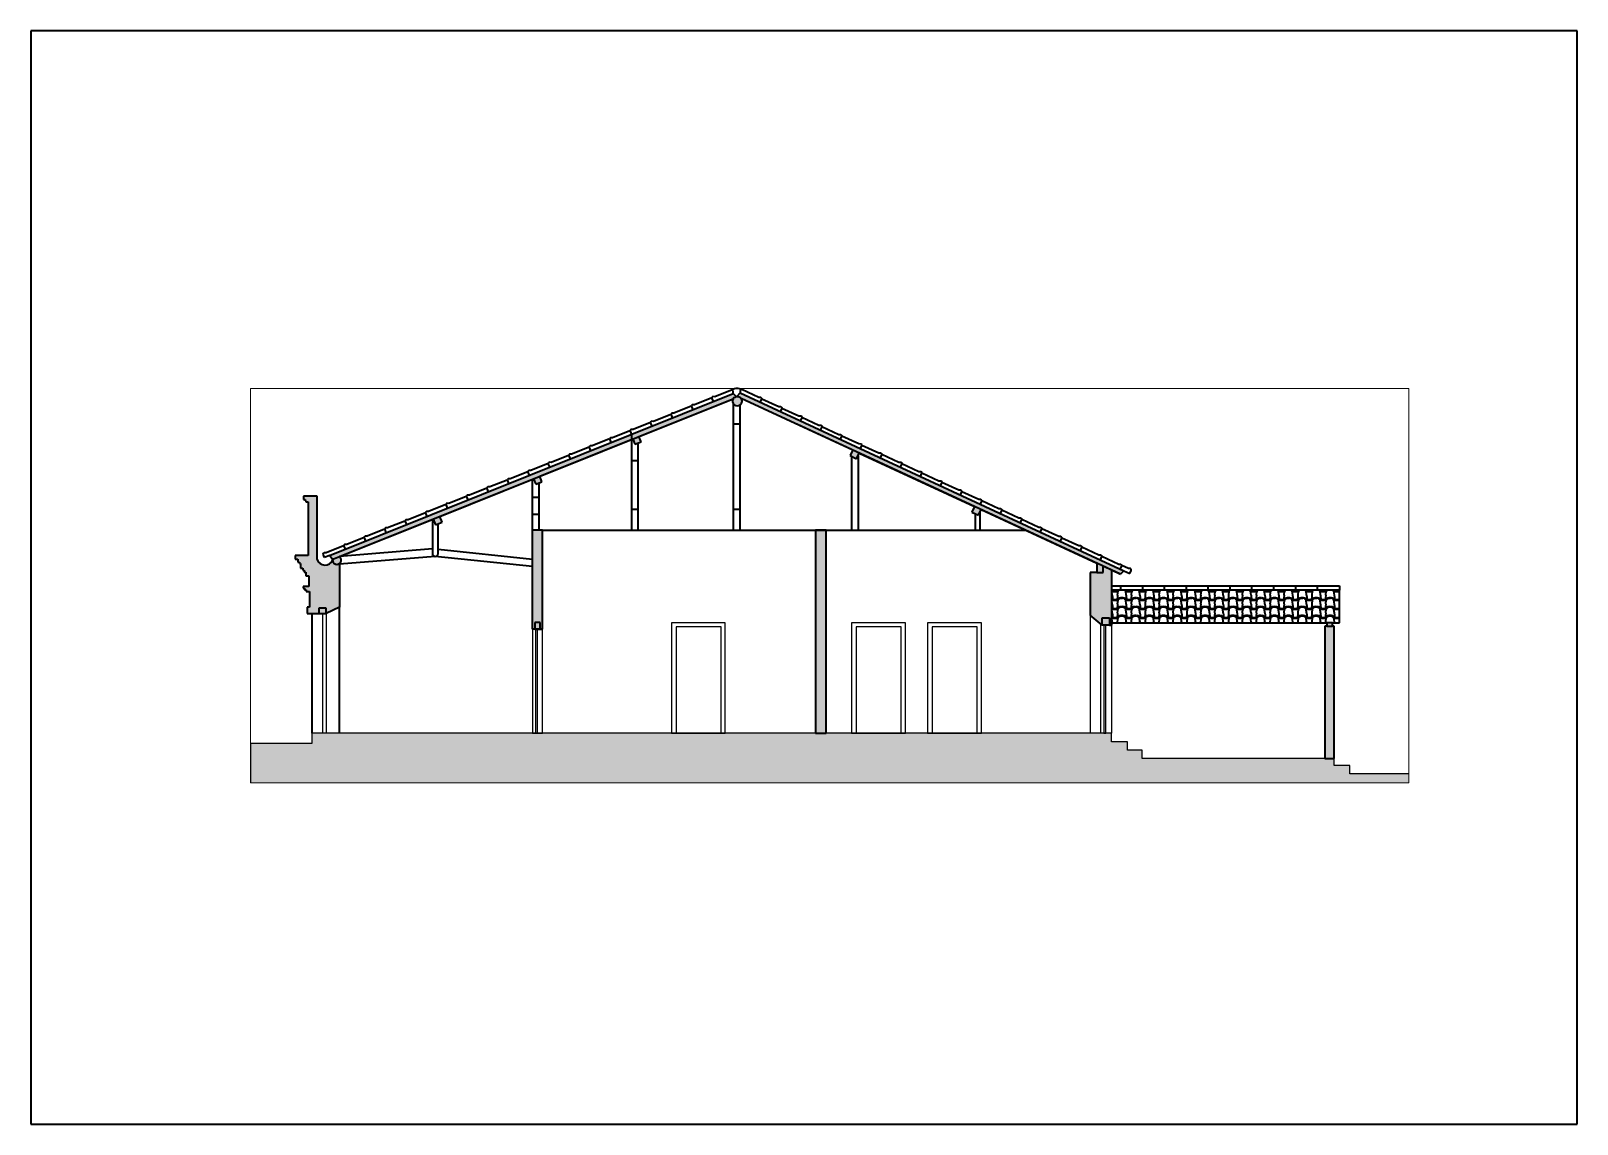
# Paper-space layout 'Layout1' of a CAD drawing. Header units: millimetres. Extents: x 21 to 318, y 103 to 313.
# The model-space entities are those that its viewports show. They can reach past a viewport. Long polylines and large blocks are cut down to what shows.
import ezdxf

# ---------------------------------------------------------------- set-up
doc = ezdxf.new("R2010")
doc.units = ezdxf.units.MM
for name, color, linetype, lineweight in [('A-ALV-___-___-EXI', 250, 'Continuous', 35), ('A-BAS-___-___-EXI', 250, 'Continuous', 25), ('A-COB-___-___-EXI', 250, 'Continuous', 35), ('A-ESC-___-___-EXI', 250, 'Continuous', 25), ('A-POR-___-___-EXI', 250, 'Continuous', 25)]:
    doc.layers.add(name, color=color, linetype=linetype, lineweight=lineweight)

# ---------------------------------------------------------------- blocks, each defined once
blk = doc.blocks.new('A4 HORIZONTAL - A4-22865249-Não nomeada')
at = {"layer": 'A-ALV-___-___-EXI'}
for p, q in [((317.79, 313), (20.79, 313)), ((20.79, 313), (20.79, 103)), ((317.79, 103), (317.79, 313)), ((20.79, 103), (317.79, 103))]:
    blk.add_line(p, q, dxfattribs=at)

msp = doc.modelspace()

# ---------------------------------------------------------------- hatches: boundary and pattern name
at = {"layer": 'A-ALV-___-___-EXI'}
h = msp.add_hatch(color=11, dxfattribs=at)
h.paths.add_polyline_path([(-59333, -10547), (-59193, -10547), (-59193, -8007), (-59373, -8007), (-59373, -10547)])
h.paths.add_polyline_path([(-69154, -10065), (-68949, -10065), (-68949, -6164), (-69154, -6164), (-69154, -7229)])
h.paths.add_polyline_path([(-74443, -8068), (-74401, -8068), (-74401, -6164), (-74591, -6164), (-74591, -8068), (-74548, -8068), (-74548, -7938), (-74443, -7938)])
h.paths.add_polyline_path([(-63511, -7990), (-63471, -7990), (-63471, -6926), (-63633, -6851), (-63633, -6976), (-63879, -6976), (-63879, -7795), (-63646, -7990), (-63646, -7847), (-63511, -7847)])
h.paths.add_polyline_path([(-78558, -7765), (-78298, -7644), (-78299, -6803), (-78314, -6813), (-78333, -6819), (-78355, -6820), (-78371, -6818), (-78393, -6807), (-78405, -6799), (-78418, -6782), (-78427, -6765), (-78431, -6745), (-78431, -6735), (-78445, -6763), (-78471, -6793), (-78503, -6816), (-78539, -6830), (-78578, -6835), (-78617, -6830), (-78654, -6816), (-78686, -6793), (-78711, -6763), (-78728, -6728), (-78728, -5512), (-78993, -5512), (-78993, -5572), (-78961, -5572), (-78961, -5597), (-78943, -5597), (-78943, -5622), (-78903, -5622), (-78903, -6653), (-79153, -6653), (-79153, -6718), (-79098, -6718), (-79098, -6778), (-79068, -6778), (-79068, -6803), (-79048, -6803), (-79048, -6893), (-79003, -6893), (-79003, -6933), (-78978, -6933), (-78978, -6968), (-78948, -6968), (-78948, -7038), (-78888, -7038), (-78888, -7245), (-78997, -7245), (-78997, -7275), (-78972, -7275), (-78972, -7310), (-78942, -7310), (-78942, -7340), (-78878, -7340), (-78878, -7643), (-78918, -7643), (-78918, -7763), (-78698, -7763), (-78698, -7663), (-78558, -7663), (-78558, -7763)])
at = {"layer": 'A-BAS-___-___-EXI', "true_color": 0xcb9898}
msp.add_hatch(color=253, dxfattribs=at).paths.add_polyline_path([(-59193, -11017), (-57758, -11017), (-57758, -10847), (-58893, -10847), (-58893, -10685), (-59193, -10685), (-59193, -10547), (-62882, -10547), (-62882, -10387), (-63165, -10387), (-63165, -10227), (-63471, -10227), (-63471, -10065), (-78833, -10065), (-78833, -10265), (-80011, -10265), (-80011, -11017), (-59373, -11017)])
at = {"layer": 'A-COB-___-___-EXI', "true_color": 0xc19a82}
h = msp.add_hatch(color=33, dxfattribs=at)
h.paths.add_polyline_path([(-74443, -8068), (-74443, -7938), (-74548, -7938), (-74548, -8068)])
h.paths.add_polyline_path([(-59226, -8007), (-59226, -7942), (-59333, -7942), (-59333, -8007)])
h.paths.add_polyline_path([(-63511, -7990), (-63511, -7847), (-63646, -7847), (-63646, -7990)])
h.paths.add_polyline_path([(-78558, -7763), (-78558, -7663), (-78698, -7663), (-78698, -7763)])
h.paths.add_polyline_path([(-63295, -7008), (-63230, -6943), (-70601, -3528), (-70676, -3604), (-70740, -3540), (-78493, -6650), (-78431, -6725), (-78431, -6745), (-78427, -6765), (-78418, -6784), (-78404, -6799), (-78388, -6811), (-78368, -6818), (-78348, -6820), (-78328, -6818), (-78309, -6810), (-78292, -6798), (-78279, -6782), (-78270, -6764), (-78266, -6744), (-78267, -6723), (-78273, -6704), (-78284, -6686), (-78299, -6672), (-76499, -5950), (-76453, -6064), (-76324, -6013), (-76370, -5898), (-74572, -5177), (-74530, -5281), (-74410, -5233), (-74452, -5129), (-72666, -4412), (-72626, -4514), (-72506, -4466), (-72546, -4364), (-70738, -3639), (-70747, -3660), (-70750, -3683), (-70747, -3706), (-70739, -3727), (-70725, -3745), (-70708, -3760), (-70687, -3770), (-70665, -3775), (-70642, -3774), (-70620, -3767), (-70601, -3755), (-70585, -3738), (-70574, -3719), (-70568, -3696), (-70567, -3674), (-70572, -3651), (-70583, -3631), (-68441, -4623), (-68492, -4732), (-68365, -4791), (-68314, -4682), (-66100, -5708), (-66151, -5817), (-66024, -5876), (-65973, -5767), (-63751, -6797), (-63751, -6976), (-63633, -6976), (-63633, -6851)])

# ---------------------------------------------------------------- linework, layer by layer
at = {"layer": 'A-ALV-___-___-EXI'}
for p, q in [((-78728, -5512), (-78993, -5512)), ((-78993, -5512), (-78993, -5572)), ((-78993, -5572), (-78961, -5572)), ((-78961, -5572), (-78961, -5597)), ((-78961, -5597), (-78943, -5597)), ((-78943, -5597), (-78943, -5622)), ((-78943, -5622), (-78903, -5622)), ((-78903, -5622), (-78903, -6653)), ((-78728, -6728), (-78728, -5512)), ((-74591, -8068), (-74591, -6164)), ((-74401, -8068), (-74401, -6164)), ((-69154, -6164), (-69154, -10065)), ((-68949, -10065), (-68949, -6164)), ((-78903, -6653), (-79153, -6653)), ((-79153, -6653), (-79153, -6718)), ((-79153, -6718), (-79098, -6718)), ((-79098, -6718), (-79098, -6778)), ((-79098, -6778), (-79068, -6778)), ((-79068, -6778), (-79068, -6803)), ((-79068, -6803), (-79048, -6803)), ((-79048, -6803), (-79048, -6893)), ((-78298, -6803), (-78298, -7644)), ((-79048, -6893), (-79003, -6893)), ((-79003, -6893), (-79003, -6933)), ((-79003, -6933), (-78978, -6933)), ((-78978, -6933), (-78978, -6968)), ((-78978, -6968), (-78948, -6968)), ((-78948, -6968), (-78948, -7038)), ((-78948, -7038), (-78888, -7038)), ((-78888, -7038), (-78888, -7245)), ((-63751, -6976), (-63879, -6976)), ((-63879, -6976), (-63879, -7795)), ((-63471, -6926), (-63471, -7990)), ((-78888, -7245), (-78997, -7245)), ((-78997, -7245), (-78997, -7275)), ((-78997, -7275), (-78972, -7275)), ((-78972, -7275), (-78972, -7310)), ((-78972, -7310), (-78942, -7310)), ((-78942, -7310), (-78942, -7340)), ((-78942, -7340), (-78878, -7340)), ((-78878, -7340), (-78878, -7643)), ((-78878, -7643), (-78918, -7643)), ((-78918, -7643), (-78918, -7763)), ((-78298, -7644), (-78558, -7765)), ((-78298, -10065), (-78298, -7644)), ((-78918, -7763), (-78698, -7763)), ((-78833, -7765), (-78833, -10065)), ((-63646, -7990), (-63879, -7795)), ((-59373, -8007), (-59373, -10547)), ((-59193, -10547), (-59193, -8007)), ((-69154, -10065), (-68949, -10065)), ((-59373, -10547), (-59193, -10547))]:
    msp.add_line(p, q, dxfattribs=at)
msp.add_arc((-78578, -6676), 159, 198.8655, 338.5892, dxfattribs=at)
at = {"layer": 'A-BAS-___-___-EXI'}
for p, q in [((-69154, -10065), (-78833, -10065)), ((-78833, -10065), (-78833, -10265)), ((-63471, -10065), (-68949, -10065)), ((-63471, -10227), (-63471, -10065)), ((-78833, -10265), (-80011, -10265)), ((-80011, -10265), (-80011, -11017)), ((-63165, -10227), (-63471, -10227)), ((-63165, -10387), (-63165, -10227)), ((-62882, -10387), (-63165, -10387)), ((-62882, -10547), (-62882, -10387)), ((-59373, -10547), (-62882, -10547)), ((-59193, -10685), (-59193, -10547)), ((-58893, -10685), (-59193, -10685)), ((-58893, -10847), (-58893, -10685)), ((-57758, -10847), (-58893, -10847)), ((-57758, -11017), (-57758, -10847)), ((-80011, -11017), (-57758, -11017))]:
    msp.add_line(p, q, dxfattribs=at)
at = {"layer": 'A-COB-___-___-EXI'}
for p, q in [((-78493, -6650), (-70740, -3540)), ((-70755, -3466), (-71090, -3600)), ((-70740, -3484), (-70758, -3467)), ((-70740, -3540), (-70740, -3484)), ((-70676, -3604), (-70740, -3540)), ((-70601, -3528), (-70676, -3604)), ((-70575, -3458), (-70601, -3484)), ((-70601, -3484), (-70601, -3528)), ((-70601, -3528), (-63230, -6943)), ((-70243, -3612), (-70569, -3461)), ((-78299, -6672), (-70738, -3639)), ((-72546, -4364), (-70738, -3639)), ((-71541, -3781), (-71875, -3915)), ((-71537, -3770), (-71538, -3790)), ((-71538, -3790), (-71514, -3850)), ((-71522, -3756), (-71537, -3770)), ((-71482, -3758), (-71522, -3756)), ((-71148, -3624), (-71482, -3758)), ((-71144, -3612), (-71145, -3632)), ((-71145, -3632), (-71121, -3693)), ((-71130, -3599), (-71144, -3612)), ((-71090, -3600), (-71130, -3599)), ((-70740, -3725), (-70740, -6164)), ((-70608, -3760), (-70608, -6164)), ((-70583, -3631), (-68441, -4623)), ((-70203, -3613), (-70243, -3612)), ((-70217, -3706), (-70189, -3647)), ((-70189, -3627), (-70203, -3613)), ((-70189, -3647), (-70189, -3627)), ((-70185, -3639), (-69859, -3790)), ((-69859, -3790), (-69819, -3791)), ((-69805, -3825), (-69832, -3884)), ((-69819, -3791), (-69805, -3805)), ((-69805, -3805), (-69805, -3825)), ((-69801, -3817), (-69475, -3968)), ((-72327, -4097), (-72661, -4231)), ((-72308, -4072), (-72323, -4085)), ((-72323, -4085), (-72323, -4105)), ((-72323, -4105), (-72299, -4165)), ((-72268, -4073), (-72308, -4072)), ((-71934, -3939), (-72268, -4073)), ((-71930, -3928), (-71931, -3948)), ((-71931, -3948), (-71906, -4008)), ((-71915, -3914), (-71930, -3928)), ((-71875, -3915), (-71915, -3914)), ((-70608, -4129), (-70740, -4129)), ((-63295, -7008), (-69512, -4127)), ((-69475, -3968), (-69435, -3969)), ((-69421, -4003), (-69448, -4062)), ((-69435, -3969), (-69421, -3983)), ((-69421, -3983), (-69421, -4003)), ((-69417, -3995), (-69090, -4146)), ((-69090, -4146), (-69050, -4147)), ((-69050, -4147), (-69037, -4161)), ((-74452, -5129), (-72666, -4412)), ((-73113, -4412), (-73447, -4546)), ((-73094, -4387), (-73109, -4401)), ((-73109, -4401), (-73109, -4420)), ((-73109, -4420), (-73085, -4481)), ((-73054, -4388), (-73094, -4387)), ((-72720, -4254), (-73054, -4388)), ((-72701, -4229), (-72716, -4243)), ((-72716, -4243), (-72716, -4263)), ((-72716, -4263), (-72692, -4323)), ((-72661, -4231), (-72701, -4229)), ((-72692, -4323), (-72692, -6164)), ((-72666, -4412), (-72626, -4514)), ((-72506, -4466), (-72546, -4364)), ((-69037, -4181), (-69064, -4240)), ((-69037, -4161), (-69037, -4181)), ((-69033, -4173), (-68706, -4324)), ((-68706, -4324), (-68666, -4325)), ((-68653, -4359), (-68680, -4418)), ((-68666, -4325), (-68653, -4339)), ((-68653, -4339), (-68653, -4359)), ((-68649, -4350), (-68322, -4502)), ((-73899, -4727), (-74233, -4861)), ((-73894, -4716), (-73895, -4736)), ((-73895, -4736), (-73871, -4796)), ((-73880, -4702), (-73894, -4716)), ((-73840, -4703), (-73880, -4702)), ((-73506, -4569), (-73840, -4703)), ((-73501, -4558), (-73502, -4578)), ((-73502, -4578), (-73478, -4638)), ((-73487, -4544), (-73501, -4558)), ((-73447, -4546), (-73487, -4544)), ((-72626, -4514), (-72506, -4466)), ((-72566, -4490), (-72566, -6164)), ((-68441, -4623), (-68492, -4732)), ((-68492, -4732), (-68365, -4791)), ((-68462, -4737), (-68462, -6164)), ((-68365, -4791), (-68314, -4682)), ((-68339, -4737), (-68339, -6164)), ((-68322, -4502), (-68282, -4503)), ((-68314, -4682), (-66100, -5708)), ((-68269, -4537), (-68296, -4596)), ((-68282, -4503), (-68268, -4517)), ((-68268, -4517), (-68269, -4537)), ((-68265, -4528), (-67938, -4680)), ((-67938, -4680), (-67898, -4681)), ((-67885, -4715), (-67912, -4774)), ((-67898, -4681), (-67884, -4695)), ((-67884, -4695), (-67885, -4715)), ((-67881, -4706), (-67554, -4858)), ((-74684, -5042), (-75018, -5176)), ((-74680, -5031), (-74681, -5051)), ((-74665, -5017), (-74680, -5031)), ((-74626, -5019), (-74665, -5017)), ((-74291, -4885), (-74626, -5019)), ((-74287, -4873), (-74288, -4893)), ((-74288, -4893), (-74264, -4953)), ((-74273, -4860), (-74287, -4873)), ((-74233, -4861), (-74273, -4860)), ((-72566, -4829), (-72692, -4829)), ((-67554, -4858), (-67514, -4858)), ((-67501, -4893), (-67528, -4952)), ((-67514, -4858), (-67500, -4873)), ((-67500, -4873), (-67501, -4893)), ((-67497, -4884), (-67170, -5036)), ((-67170, -5036), (-67130, -5036)), ((-67130, -5036), (-67116, -5051)), ((-76370, -5898), (-74572, -5177)), ((-75451, -5332), (-75466, -5346)), ((-75411, -5334), (-75451, -5332)), ((-75077, -5200), (-75411, -5334)), ((-75073, -5189), (-75074, -5209)), ((-75074, -5209), (-75050, -5269)), ((-75058, -5175), (-75073, -5189)), ((-75018, -5176), (-75058, -5175)), ((-74681, -5051), (-74657, -5111)), ((-74591, -6164), (-74591, -5185)), ((-74572, -5177), (-74530, -5281)), ((-74530, -5281), (-74410, -5233)), ((-74470, -5257), (-74470, -6164)), ((-74410, -5233), (-74452, -5129)), ((-67117, -5071), (-67144, -5130)), ((-67116, -5051), (-67117, -5071)), ((-67113, -5062), (-66786, -5214)), ((-66786, -5214), (-66746, -5214)), ((-66732, -5249), (-66760, -5308)), ((-66746, -5214), (-66732, -5229)), ((-66732, -5229), (-66732, -5249)), ((-66728, -5240), (-66402, -5392)), ((-75863, -5515), (-76197, -5649)), ((-75844, -5490), (-75859, -5504)), ((-75859, -5504), (-75859, -5524)), ((-75859, -5524), (-75835, -5584)), ((-75804, -5491), (-75844, -5490)), ((-75470, -5357), (-75804, -5491)), ((-75466, -5346), (-75467, -5366)), ((-75467, -5366), (-75442, -5426)), ((-74470, -5536), (-74591, -5536)), ((-66402, -5392), (-66362, -5392)), ((-66348, -5427), (-66376, -5486)), ((-66362, -5392), (-66348, -5407)), ((-66348, -5407), (-66348, -5427)), ((-66344, -5418), (-66018, -5569)), ((-66018, -5569), (-65978, -5570)), ((-65964, -5605), (-65991, -5663)), ((-65978, -5570), (-65964, -5585)), ((-65964, -5585), (-65964, -5605)), ((-65960, -5596), (-65634, -5747)), ((-76649, -5830), (-76983, -5964)), ((-76644, -5819), (-76645, -5839)), ((-76645, -5839), (-76621, -5899)), ((-76630, -5805), (-76644, -5819)), ((-76590, -5807), (-76630, -5805)), ((-76256, -5673), (-76590, -5807)), ((-76324, -6013), (-76370, -5898)), ((-76237, -5648), (-76252, -5661)), ((-76252, -5661), (-76252, -5681)), ((-76252, -5681), (-76228, -5741)), ((-76197, -5649), (-76237, -5648)), ((-74470, -5864), (-74591, -5864)), ((-72566, -5764), (-72692, -5764)), ((-70608, -5764), (-70740, -5764)), ((-66100, -5708), (-66151, -5817)), ((-66151, -5817), (-66024, -5876)), ((-66087, -5846), (-66087, -6164)), ((-66024, -5876), (-65973, -5767)), ((-65998, -5821), (-65998, -6164)), ((-65973, -5767), (-63751, -6797)), ((-65634, -5747), (-65594, -5748)), ((-65580, -5783), (-65607, -5841)), ((-65594, -5748), (-65580, -5763)), ((-65580, -5763), (-65580, -5783)), ((-65576, -5774), (-65250, -5925)), ((-65250, -5925), (-65210, -5926)), ((-65210, -5926), (-65196, -5941)), ((-78299, -6672), (-76499, -5950)), ((-77434, -6145), (-77769, -6279)), ((-77430, -6134), (-77431, -6154)), ((-77431, -6154), (-77407, -6214)), ((-77416, -6120), (-77430, -6134)), ((-77376, -6122), (-77416, -6120)), ((-77042, -5988), (-77376, -6122)), ((-77037, -5977), (-77038, -5997)), ((-77038, -5997), (-77014, -6057)), ((-77023, -5963), (-77037, -5977)), ((-76983, -5964), (-77023, -5963)), ((-76514, -5956), (-76514, -6614)), ((-76499, -5950), (-76453, -6064)), ((-76453, -6064), (-76324, -6013)), ((-76404, -6614), (-76404, -6039)), ((-74401, -6164), (-74591, -6164)), ((-74401, -6164), (-65117, -6164)), ((-68949, -6164), (-69154, -6164)), ((-65196, -5961), (-65223, -6019)), ((-65196, -5941), (-65196, -5961)), ((-65192, -5952), (-64865, -6103)), ((-64865, -6103), (-64825, -6104)), ((-64812, -6138), (-64839, -6197)), ((-64825, -6104), (-64812, -6118)), ((-64812, -6118), (-64812, -6138)), ((-64808, -6130), (-64481, -6281)), ((-78554, -6595), (-78220, -6461)), ((-76514, -6525), (-78299, -6672)), ((-78216, -6449), (-78217, -6469)), ((-78217, -6469), (-78193, -6529)), ((-78201, -6436), (-78216, -6449)), ((-78161, -6437), (-78201, -6436)), ((-77827, -6303), (-78161, -6437)), ((-77823, -6292), (-77824, -6312)), ((-77824, -6312), (-77800, -6372)), ((-77809, -6278), (-77823, -6292)), ((-77769, -6279), (-77809, -6278)), ((-64481, -6281), (-64441, -6282)), ((-64428, -6316), (-64455, -6375)), ((-64441, -6282), (-64427, -6296)), ((-64427, -6296), (-64428, -6316)), ((-64424, -6308), (-64097, -6459)), ((-64097, -6459), (-64057, -6460)), ((-64044, -6494), (-64071, -6553)), ((-64057, -6460), (-64043, -6474)), ((-64043, -6474), (-64044, -6494)), ((-64040, -6486), (-63713, -6637)), ((-78610, -6627), (-78609, -6607)), ((-78585, -6687), (-78610, -6627)), ((-78609, -6607), (-78594, -6593)), ((-78594, -6593), (-78554, -6595)), ((-78493, -6650), (-78585, -6687)), ((-78431, -6725), (-78493, -6650)), ((-78416, -6719), (-78431, -6725)), ((-78426, -6723), (-78299, -6672)), ((-78398, -6712), (-78426, -6723)), ((-76464, -6668), (-78298, -6819)), ((-74591, -6864), (-76464, -6668)), ((-74591, -6727), (-76404, -6537)), ((-63751, -6797), (-63751, -6976)), ((-63713, -6637), (-63673, -6638)), ((-63660, -6672), (-63687, -6731)), ((-63673, -6638), (-63659, -6652)), ((-63659, -6652), (-63660, -6672)), ((-63656, -6664), (-63329, -6815)), ((-63329, -6815), (-63289, -6816)), ((-63289, -6816), (-63275, -6830)), ((-63275, -6830), (-63276, -6850)), ((-63751, -6976), (-63633, -6976)), ((-63633, -6976), (-63633, -6851)), ((-63633, -6851), (-63295, -7008)), ((-63276, -6850), (-63303, -6909)), ((-63230, -6943), (-63295, -7008)), ((-63144, -6901), (-63271, -6842)), ((-63230, -6943), (-63118, -6995)), ((-63104, -6901), (-63144, -6901)), ((-63118, -6995), (-63091, -6936)), ((-63091, -6916), (-63104, -6901)), ((-63091, -6936), (-63091, -6916)), ((-63471, -7236), (-63291, -7236)), ((-59091, -7316), (-63471, -7316)), ((-63291, -7316), (-63291, -7236)), ((-63291, -7236), (-62871, -7236)), ((-62871, -7316), (-62871, -7236)), ((-62871, -7236), (-62451, -7236)), ((-62451, -7316), (-62451, -7236)), ((-62451, -7236), (-62031, -7236)), ((-62031, -7316), (-62031, -7236)), ((-62031, -7236), (-61611, -7236)), ((-61611, -7316), (-61611, -7236)), ((-61611, -7236), (-61191, -7236)), ((-61191, -7316), (-61191, -7236)), ((-61191, -7236), (-60771, -7236)), ((-60771, -7316), (-60771, -7236)), ((-60771, -7236), (-60351, -7236)), ((-60351, -7316), (-60351, -7236)), ((-60351, -7236), (-59931, -7236)), ((-59931, -7316), (-59931, -7236)), ((-59931, -7236), (-59511, -7236)), ((-59511, -7316), (-59511, -7236)), ((-59511, -7236), (-59091, -7236)), ((-59091, -7236), (-59091, -7316)), ((-59091, -7942), (-59091, -7316)), ((-78558, -7663), (-78698, -7663)), ((-78698, -7663), (-78698, -7763)), ((-78558, -7763), (-78558, -7663)), ((-78698, -7763), (-78558, -7763)), ((-78558, -7763), (-78558, -7765)), ((-74443, -7938), (-74548, -7938)), ((-74548, -7938), (-74548, -8068)), ((-74443, -8068), (-74443, -7938)), ((-63646, -7990), (-63646, -7847)), ((-63646, -7847), (-63511, -7847)), ((-63511, -7990), (-63646, -7990)), ((-63579, -7990), (-63617, -7990)), ((-63511, -7847), (-63511, -7990)), ((-63511, -7990), (-63471, -7990)), ((-63471, -7942), (-59333, -7942)), ((-59333, -8007), (-59373, -8007)), ((-59226, -7942), (-59333, -7942)), ((-59333, -7942), (-59333, -8007)), ((-59333, -8007), (-59226, -8007)), ((-59226, -8007), (-59226, -7942)), ((-59226, -7942), (-59091, -7942)), ((-59193, -8007), (-59226, -8007)), ((-74548, -8068), (-74591, -8068)), ((-74401, -8068), (-74591, -8068)), ((-74548, -8068), (-74443, -8068)), ((-74443, -8068), (-74401, -8068))]:
    msp.add_line(p, q, dxfattribs=at)
at = {"layer": 'A-COB-___-___-EXI', "linetype": 'Continuous'}
for p, q in [((-63471, -7336), (-63469, -7339)), ((-63470, -7338), (-63462, -7412)), ((-63468, -7340), (-63451, -7340)), ((-63459, -7316), (-63453, -7328)), ((-63457, -7413), (-63447, -7509)), ((-63454, -7329), (-63451, -7339)), ((-63452, -7327), (-63406, -7327)), ((-63451, -7340), (-63406, -7340)), ((-63450, -7316), (-63447, -7338)), ((-63406, -7327), (-63359, -7327)), ((-63406, -7340), (-63360, -7340)), ((-63360, -7339), (-63358, -7329)), ((-63360, -7340), (-63343, -7340)), ((-63357, -7341), (-63354, -7316)), ((-63357, -7512), (-63348, -7415)), ((-63356, -7329), (-63350, -7316)), ((-63352, -7411), (-63344, -7337)), ((-63350, -7316), (-63350, -7316)), ((-63343, -7339), (-63335, -7322)), ((-63335, -7323), (-63327, -7316)), ((-63215, -7316), (-63210, -7321)), ((-63210, -7322), (-63202, -7339)), ((-63204, -7338), (-63196, -7412)), ((-63202, -7340), (-63184, -7340)), ((-63193, -7316), (-63187, -7328)), ((-63190, -7413), (-63181, -7509)), ((-63187, -7329), (-63184, -7339)), ((-63186, -7327), (-63139, -7327)), ((-63184, -7340), (-63139, -7340)), ((-63183, -7316), (-63181, -7338)), ((-63139, -7327), (-63092, -7327)), ((-63139, -7340), (-63094, -7340)), ((-63094, -7339), (-63091, -7329)), ((-63094, -7340), (-63076, -7340)), ((-63090, -7341), (-63088, -7316)), ((-63090, -7329), (-63083, -7316)), ((-63090, -7512), (-63081, -7415)), ((-63086, -7411), (-63078, -7337)), ((-63083, -7316), (-63083, -7316)), ((-63076, -7339), (-63068, -7322)), ((-63068, -7323), (-63060, -7316)), ((-62949, -7316), (-62943, -7321)), ((-62944, -7322), (-62936, -7339)), ((-62937, -7338), (-62929, -7412)), ((-62935, -7340), (-62917, -7340)), ((-62926, -7316), (-62920, -7328)), ((-62923, -7413), (-62914, -7509)), ((-62920, -7329), (-62918, -7339)), ((-62919, -7327), (-62872, -7327)), ((-62918, -7340), (-62872, -7340)), ((-62916, -7316), (-62914, -7338)), ((-62872, -7327), (-62825, -7327)), ((-62872, -7340), (-62827, -7340)), ((-62827, -7339), (-62824, -7329)), ((-62827, -7340), (-62809, -7340)), ((-62824, -7341), (-62821, -7316)), ((-62824, -7512), (-62814, -7415)), ((-62823, -7329), (-62817, -7316)), ((-62819, -7411), (-62811, -7337)), ((-62817, -7316), (-62817, -7316)), ((-62810, -7339), (-62802, -7322)), ((-62801, -7323), (-62794, -7316)), ((-62682, -7316), (-62676, -7321)), ((-62677, -7322), (-62669, -7339)), ((-62670, -7338), (-62662, -7412)), ((-62668, -7340), (-62651, -7340)), ((-62659, -7316), (-62653, -7328)), ((-62657, -7413), (-62647, -7509)), ((-62654, -7329), (-62651, -7339)), ((-62652, -7327), (-62605, -7327)), ((-62651, -7340), (-62606, -7340)), ((-62650, -7316), (-62647, -7338)), ((-62606, -7340), (-62560, -7340)), ((-62605, -7327), (-62559, -7327)), ((-62560, -7339), (-62557, -7329)), ((-62560, -7340), (-62543, -7340)), ((-62557, -7341), (-62554, -7316)), ((-62557, -7512), (-62548, -7415)), ((-62556, -7329), (-62550, -7316)), ((-62552, -7411), (-62544, -7337)), ((-62550, -7316), (-62550, -7316)), ((-62543, -7339), (-62535, -7322)), ((-62535, -7323), (-62527, -7316)), ((-62415, -7316), (-62410, -7321)), ((-62410, -7322), (-62402, -7339)), ((-62403, -7338), (-62395, -7412)), ((-62401, -7340), (-62384, -7340)), ((-62393, -7316), (-62387, -7328)), ((-62390, -7413), (-62381, -7509)), ((-62387, -7329), (-62384, -7339)), ((-62385, -7327), (-62339, -7327)), ((-62384, -7340), (-62339, -7340)), ((-62383, -7316), (-62381, -7338)), ((-62339, -7327), (-62292, -7327)), ((-62339, -7340), (-62294, -7340)), ((-62293, -7339), (-62291, -7329)), ((-62293, -7340), (-62276, -7340)), ((-62290, -7341), (-62288, -7316)), ((-62290, -7329), (-62283, -7316)), ((-62290, -7512), (-62281, -7415)), ((-62286, -7411), (-62278, -7337)), ((-62283, -7316), (-62283, -7316)), ((-62276, -7339), (-62268, -7322)), ((-62268, -7323), (-62260, -7316)), ((-62149, -7316), (-62143, -7321)), ((-62143, -7322), (-62135, -7339)), ((-62137, -7338), (-62129, -7412)), ((-62135, -7340), (-62117, -7340)), ((-62126, -7316), (-62120, -7328)), ((-62123, -7413), (-62114, -7509)), ((-62120, -7329), (-62118, -7339)), ((-62119, -7327), (-62072, -7327)), ((-62118, -7340), (-62072, -7340)), ((-62116, -7316), (-62114, -7338)), ((-62072, -7327), (-62025, -7327)), ((-62072, -7340), (-62027, -7340)), ((-62027, -7339), (-62024, -7329)), ((-62027, -7340), (-62009, -7340)), ((-62024, -7341), (-62021, -7316)), ((-62024, -7512), (-62014, -7415)), ((-62023, -7329), (-62017, -7316)), ((-62019, -7411), (-62011, -7337)), ((-62017, -7316), (-62017, -7316)), ((-62010, -7339), (-62002, -7322)), ((-62001, -7323), (-61994, -7316)), ((-61882, -7316), (-61876, -7321)), ((-61877, -7322), (-61869, -7339)), ((-61870, -7338), (-61862, -7412)), ((-61868, -7340), (-61851, -7340)), ((-61859, -7316), (-61853, -7328)), ((-61857, -7413), (-61847, -7509)), ((-61853, -7329), (-61851, -7339)), ((-61852, -7327), (-61805, -7327)), ((-61851, -7340), (-61806, -7340)), ((-61850, -7316), (-61847, -7338)), ((-61806, -7340), (-61760, -7340)), ((-61805, -7327), (-61759, -7327)), ((-61760, -7339), (-61757, -7329)), ((-61760, -7340), (-61743, -7340)), ((-61757, -7341), (-61754, -7316)), ((-61757, -7512), (-61748, -7415)), ((-61756, -7329), (-61750, -7316)), ((-61752, -7411), (-61744, -7337)), ((-61750, -7316), (-61750, -7316)), ((-61743, -7339), (-61735, -7322)), ((-61735, -7323), (-61727, -7316)), ((-61615, -7316), (-61609, -7321)), ((-61610, -7322), (-61602, -7339)), ((-61603, -7338), (-61595, -7412)), ((-61601, -7340), (-61584, -7340)), ((-61592, -7316), (-61586, -7328)), ((-61590, -7413), (-61581, -7509)), ((-61587, -7329), (-61584, -7339)), ((-61585, -7327), (-61539, -7327)), ((-61584, -7340), (-61539, -7340)), ((-61583, -7316), (-61581, -7338)), ((-61539, -7327), (-61492, -7327)), ((-61539, -7340), (-61493, -7340)), ((-61493, -7339), (-61491, -7329)), ((-61493, -7340), (-61476, -7340)), ((-61490, -7341), (-61488, -7316)), ((-61490, -7329), (-61483, -7316)), ((-61490, -7512), (-61481, -7415)), ((-61485, -7411), (-61477, -7337)), ((-61483, -7316), (-61483, -7316)), ((-61476, -7339), (-61468, -7322)), ((-61468, -7323), (-61460, -7316)), ((-61348, -7316), (-61343, -7321)), ((-61343, -7322), (-61335, -7339)), ((-61337, -7338), (-61329, -7412)), ((-61335, -7340), (-61317, -7340)), ((-61326, -7316), (-61320, -7328)), ((-61323, -7413), (-61314, -7509)), ((-61320, -7329), (-61317, -7339)), ((-61319, -7327), (-61272, -7327)), ((-61317, -7340), (-61272, -7340)), ((-61316, -7316), (-61314, -7338)), ((-61272, -7327), (-61225, -7327)), ((-61272, -7340), (-61227, -7340)), ((-61227, -7339), (-61224, -7329)), ((-61227, -7340), (-61209, -7340)), ((-61224, -7341), (-61221, -7316)), ((-61224, -7512), (-61214, -7415)), ((-61223, -7329), (-61217, -7316)), ((-61219, -7411), (-61211, -7337)), ((-61217, -7316), (-61216, -7316)), ((-61209, -7339), (-61201, -7322)), ((-61201, -7323), (-61194, -7316)), ((-61082, -7316), (-61076, -7321)), ((-61077, -7322), (-61069, -7339)), ((-61070, -7338), (-61062, -7412)), ((-61068, -7340), (-61051, -7340)), ((-61059, -7316), (-61053, -7328)), ((-61057, -7413), (-61047, -7509)), ((-61053, -7329), (-61051, -7339)), ((-61052, -7327), (-61005, -7327)), ((-61051, -7340), (-61005, -7340)), ((-61050, -7316), (-61047, -7338)), ((-61005, -7327), (-60959, -7327)), ((-61005, -7340), (-60960, -7340)), ((-60960, -7339), (-60957, -7329)), ((-60960, -7340), (-60943, -7340)), ((-60957, -7341), (-60954, -7316)), ((-60957, -7512), (-60948, -7415)), ((-60956, -7329), (-60950, -7316)), ((-60952, -7411), (-60944, -7337)), ((-60950, -7316), (-60950, -7316)), ((-60943, -7339), (-60935, -7322)), ((-60935, -7323), (-60927, -7316)), ((-60815, -7316), (-60809, -7322)), ((-60810, -7322), (-60802, -7339)), ((-60803, -7338), (-60795, -7412)), ((-60801, -7340), (-60784, -7340)), ((-60792, -7316), (-60786, -7328)), ((-60790, -7413), (-60781, -7509)), ((-60787, -7329), (-60784, -7339)), ((-60785, -7327), (-60739, -7327)), ((-60784, -7340), (-60739, -7340)), ((-60783, -7316), (-60781, -7338)), ((-60739, -7327), (-60692, -7327)), ((-60739, -7340), (-60693, -7340)), ((-60693, -7339), (-60691, -7329)), ((-60693, -7340), (-60676, -7340)), ((-60690, -7341), (-60688, -7316)), ((-60690, -7512), (-60681, -7415)), ((-60689, -7329), (-60683, -7316)), ((-60685, -7411), (-60677, -7337)), ((-60683, -7316), (-60683, -7316)), ((-60676, -7339), (-60668, -7322)), ((-60668, -7323), (-60660, -7316)), ((-60548, -7316), (-60543, -7322)), ((-60543, -7322), (-60535, -7339)), ((-60536, -7338), (-60528, -7412)), ((-60535, -7340), (-60517, -7340)), ((-60526, -7316), (-60520, -7328)), ((-60523, -7413), (-60514, -7509)), ((-60520, -7329), (-60517, -7339)), ((-60519, -7327), (-60472, -7327)), ((-60517, -7340), (-60472, -7340)), ((-60516, -7316), (-60514, -7338)), ((-60472, -7327), (-60425, -7327)), ((-60472, -7340), (-60427, -7340)), ((-60427, -7339), (-60424, -7329)), ((-60427, -7340), (-60409, -7340)), ((-60423, -7341), (-60421, -7316)), ((-60423, -7329), (-60417, -7316)), ((-60423, -7512), (-60414, -7415)), ((-60419, -7411), (-60411, -7337)), ((-60416, -7316), (-60416, -7316)), ((-60409, -7339), (-60401, -7322)), ((-60401, -7323), (-60393, -7316)), ((-60282, -7316), (-60276, -7322)), ((-60277, -7322), (-60269, -7339)), ((-60270, -7338), (-60262, -7412)), ((-60268, -7340), (-60251, -7340)), ((-60259, -7316), (-60253, -7328)), ((-60257, -7413), (-60247, -7509)), ((-60253, -7329), (-60251, -7339)), ((-60252, -7327), (-60205, -7327)), ((-60251, -7340), (-60205, -7340)), ((-60250, -7316), (-60247, -7338)), ((-60205, -7327), (-60158, -7327)), ((-60205, -7340), (-60160, -7340)), ((-60160, -7339), (-60157, -7329)), ((-60160, -7340), (-60142, -7340)), ((-60157, -7341), (-60154, -7316)), ((-60157, -7512), (-60147, -7415)), ((-60156, -7329), (-60150, -7316)), ((-60152, -7411), (-60144, -7337)), ((-60150, -7316), (-60150, -7316)), ((-60143, -7339), (-60135, -7322)), ((-60134, -7323), (-60127, -7316)), ((-60015, -7316), (-60009, -7322)), ((-60010, -7322), (-60002, -7339)), ((-60003, -7338), (-59995, -7412)), ((-60001, -7340), (-59984, -7340)), ((-59992, -7316), (-59986, -7328)), ((-59990, -7413), (-59981, -7509)), ((-59987, -7329), (-59984, -7339)), ((-59985, -7327), (-59938, -7327)), ((-59984, -7340), (-59939, -7340)), ((-59983, -7316), (-59981, -7338)), ((-59939, -7340), (-59893, -7340)), ((-59938, -7327), (-59892, -7327)), ((-59893, -7339), (-59890, -7329)), ((-59893, -7340), (-59876, -7340)), ((-59890, -7341), (-59888, -7316)), ((-59890, -7512), (-59881, -7415)), ((-59889, -7329), (-59883, -7316)), ((-59885, -7411), (-59877, -7337)), ((-59883, -7316), (-59883, -7316)), ((-59876, -7339), (-59868, -7322)), ((-59868, -7323), (-59860, -7316)), ((-59748, -7316), (-59743, -7322)), ((-59743, -7322), (-59735, -7339)), ((-59736, -7338), (-59728, -7412)), ((-59734, -7340), (-59717, -7340)), ((-59726, -7316), (-59720, -7328)), ((-59723, -7413), (-59714, -7509)), ((-59720, -7329), (-59717, -7339)), ((-59718, -7327), (-59672, -7327)), ((-59717, -7340), (-59672, -7340)), ((-59716, -7316), (-59714, -7338)), ((-59672, -7327), (-59625, -7327)), ((-59672, -7340), (-59627, -7340)), ((-59626, -7339), (-59624, -7329)), ((-59626, -7340), (-59609, -7340)), ((-59623, -7341), (-59621, -7316)), ((-59623, -7329), (-59616, -7316)), ((-59623, -7512), (-59614, -7415)), ((-59618, -7412), (-59610, -7337)), ((-59616, -7316), (-59616, -7316)), ((-59609, -7339), (-59601, -7322)), ((-59601, -7323), (-59593, -7316)), ((-59482, -7316), (-59476, -7322)), ((-59476, -7322), (-59468, -7339)), ((-59470, -7338), (-59462, -7412)), ((-59468, -7340), (-59450, -7340)), ((-59459, -7316), (-59453, -7328)), ((-59457, -7413), (-59447, -7509)), ((-59453, -7329), (-59451, -7339)), ((-59452, -7327), (-59405, -7327)), ((-59451, -7340), (-59405, -7340)), ((-59449, -7316), (-59447, -7338)), ((-59405, -7327), (-59358, -7327)), ((-59405, -7340), (-59360, -7340)), ((-59360, -7339), (-59357, -7329)), ((-59360, -7340), (-59342, -7340)), ((-59357, -7341), (-59354, -7316)), ((-59357, -7512), (-59347, -7415)), ((-59356, -7329), (-59350, -7316)), ((-59352, -7412), (-59344, -7337)), ((-59350, -7316), (-59350, -7316)), ((-59343, -7339), (-59335, -7322)), ((-59334, -7323), (-59327, -7316)), ((-59215, -7316), (-59209, -7322)), ((-59210, -7322), (-59202, -7339)), ((-59203, -7338), (-59195, -7412)), ((-59201, -7340), (-59184, -7340)), ((-59192, -7316), (-59186, -7328)), ((-59190, -7413), (-59181, -7509)), ((-59186, -7329), (-59184, -7339)), ((-59185, -7327), (-59138, -7327)), ((-59184, -7340), (-59139, -7340)), ((-59183, -7316), (-59181, -7338)), ((-59139, -7340), (-59093, -7340)), ((-59138, -7327), (-59092, -7327)), ((-59093, -7339), (-59091, -7330)), ((-59093, -7340), (-59091, -7340)), ((-63471, -7476), (-63461, -7484)), ((-63471, -7507), (-63469, -7510)), ((-63471, -7646), (-63461, -7655)), ((-63471, -7678), (-63469, -7681)), ((-63470, -7509), (-63462, -7583)), ((-63470, -7679), (-63462, -7754)), ((-63468, -7510), (-63451, -7510)), ((-63468, -7681), (-63451, -7681)), ((-63460, -7485), (-63453, -7499)), ((-63460, -7656), (-63453, -7670)), ((-63457, -7583), (-63447, -7680)), ((-63454, -7500), (-63451, -7510)), ((-63454, -7671), (-63451, -7681)), ((-63452, -7498), (-63406, -7498)), ((-63452, -7668), (-63406, -7668)), ((-63451, -7510), (-63406, -7510)), ((-63451, -7681), (-63406, -7681)), ((-63406, -7498), (-63359, -7498)), ((-63406, -7510), (-63360, -7510)), ((-63406, -7668), (-63359, -7668)), ((-63406, -7681), (-63360, -7681)), ((-63360, -7510), (-63358, -7500)), ((-63360, -7510), (-63343, -7510)), ((-63360, -7681), (-63358, -7670)), ((-63360, -7681), (-63343, -7681)), ((-63357, -7683), (-63348, -7586)), ((-63356, -7499), (-63350, -7486)), ((-63356, -7670), (-63350, -7656)), ((-63352, -7582), (-63344, -7508)), ((-63352, -7753), (-63344, -7678)), ((-63350, -7487), (-63335, -7473)), ((-63350, -7657), (-63335, -7644)), ((-63343, -7509), (-63335, -7492)), ((-63343, -7680), (-63335, -7663)), ((-63336, -7473), (-63316, -7463)), ((-63336, -7644), (-63316, -7633)), ((-63335, -7493), (-63321, -7481)), ((-63335, -7664), (-63321, -7652)), ((-63321, -7481), (-63308, -7473)), ((-63321, -7652), (-63308, -7644)), ((-63316, -7463), (-63291, -7457)), ((-63316, -7633), (-63291, -7627)), ((-63308, -7474), (-63283, -7467)), ((-63308, -7645), (-63283, -7638)), ((-63291, -7456), (-63272, -7455)), ((-63291, -7627), (-63272, -7625)), ((-63283, -7467), (-63260, -7467)), ((-63283, -7638), (-63260, -7638)), ((-63272, -7455), (-63253, -7457)), ((-63272, -7626), (-63253, -7628)), ((-63261, -7466), (-63238, -7471)), ((-63261, -7637), (-63238, -7642)), ((-63252, -7457), (-63227, -7463)), ((-63252, -7627), (-63227, -7633)), ((-63238, -7471), (-63222, -7481)), ((-63238, -7642), (-63222, -7651)), ((-63228, -7462), (-63208, -7473)), ((-63228, -7633), (-63208, -7643)), ((-63222, -7480), (-63210, -7492)), ((-63222, -7651), (-63210, -7663)), ((-63210, -7493), (-63202, -7510)), ((-63210, -7664), (-63202, -7681)), ((-63209, -7471), (-63194, -7484)), ((-63209, -7642), (-63194, -7655)), ((-63204, -7509), (-63196, -7583)), ((-63204, -7679), (-63196, -7754)), ((-63202, -7510), (-63184, -7510)), ((-63202, -7681), (-63184, -7681)), ((-63193, -7485), (-63187, -7499)), ((-63193, -7656), (-63187, -7670)), ((-63190, -7583), (-63181, -7680)), ((-63187, -7500), (-63184, -7510)), ((-63187, -7671), (-63184, -7681)), ((-63186, -7498), (-63139, -7498)), ((-63186, -7668), (-63139, -7668)), ((-63184, -7510), (-63139, -7510)), ((-63184, -7681), (-63139, -7681)), ((-63139, -7498), (-63092, -7498)), ((-63139, -7510), (-63094, -7510)), ((-63139, -7668), (-63092, -7668)), ((-63139, -7681), (-63094, -7681)), ((-63094, -7510), (-63091, -7500)), ((-63094, -7510), (-63076, -7510)), ((-63094, -7681), (-63091, -7670)), ((-63094, -7681), (-63076, -7681)), ((-63090, -7499), (-63083, -7486)), ((-63090, -7683), (-63081, -7586)), ((-63090, -7670), (-63083, -7656)), ((-63086, -7582), (-63078, -7508)), ((-63086, -7753), (-63078, -7678)), ((-63083, -7487), (-63069, -7473)), ((-63083, -7657), (-63069, -7644)), ((-63076, -7509), (-63068, -7492)), ((-63076, -7680), (-63068, -7663)), ((-63070, -7473), (-63050, -7463)), ((-63070, -7644), (-63050, -7633)), ((-63068, -7493), (-63055, -7481)), ((-63068, -7664), (-63055, -7652)), ((-63055, -7481), (-63041, -7473)), ((-63055, -7652), (-63041, -7644)), ((-63050, -7463), (-63024, -7457)), ((-63050, -7633), (-63024, -7627)), ((-63041, -7474), (-63016, -7467)), ((-63041, -7645), (-63016, -7638)), ((-63024, -7456), (-63006, -7455)), ((-63024, -7627), (-63006, -7625)), ((-63016, -7467), (-62994, -7467)), ((-63016, -7638), (-62994, -7638)), ((-63005, -7455), (-62987, -7457)), ((-63005, -7626), (-62987, -7628)), ((-62994, -7466), (-62971, -7471)), ((-62994, -7637), (-62971, -7642)), ((-62986, -7457), (-62960, -7463)), ((-62986, -7627), (-62960, -7633)), ((-62971, -7471), (-62955, -7481)), ((-62971, -7642), (-62955, -7651)), ((-62962, -7462), (-62942, -7473)), ((-62962, -7633), (-62942, -7643)), ((-62955, -7480), (-62943, -7492)), ((-62955, -7651), (-62943, -7663)), ((-62944, -7493), (-62936, -7510)), ((-62944, -7664), (-62936, -7681)), ((-62942, -7471), (-62928, -7484)), ((-62942, -7642), (-62928, -7655)), ((-62937, -7509), (-62929, -7583)), ((-62937, -7679), (-62929, -7754)), ((-62935, -7510), (-62917, -7510)), ((-62935, -7681), (-62917, -7681)), ((-62927, -7485), (-62920, -7499)), ((-62927, -7656), (-62920, -7670)), ((-62923, -7583), (-62914, -7680)), ((-62920, -7500), (-62918, -7510)), ((-62920, -7671), (-62918, -7681)), ((-62919, -7498), (-62872, -7498)), ((-62919, -7668), (-62872, -7668)), ((-62918, -7510), (-62872, -7510)), ((-62918, -7681), (-62872, -7681)), ((-62872, -7498), (-62825, -7498)), ((-62872, -7510), (-62827, -7510)), ((-62872, -7668), (-62825, -7668)), ((-62872, -7681), (-62827, -7681)), ((-62827, -7510), (-62824, -7500)), ((-62827, -7510), (-62809, -7510)), ((-62827, -7681), (-62824, -7670)), ((-62827, -7681), (-62809, -7681)), ((-62824, -7683), (-62814, -7586)), ((-62823, -7499), (-62816, -7486)), ((-62823, -7670), (-62816, -7656)), ((-62819, -7582), (-62811, -7508)), ((-62819, -7753), (-62811, -7679)), ((-62817, -7487), (-62802, -7473)), ((-62817, -7657), (-62802, -7644)), ((-62810, -7509), (-62802, -7492)), ((-62810, -7680), (-62802, -7663)), ((-62803, -7473), (-62783, -7463)), ((-62803, -7644), (-62783, -7633)), ((-62801, -7493), (-62788, -7481)), ((-62801, -7664), (-62788, -7652)), ((-62788, -7481), (-62775, -7473)), ((-62788, -7652), (-62775, -7644)), ((-62783, -7463), (-62758, -7457)), ((-62783, -7633), (-62758, -7627)), ((-62775, -7474), (-62749, -7467)), ((-62775, -7645), (-62749, -7638)), ((-62758, -7456), (-62739, -7455)), ((-62758, -7627), (-62739, -7625)), ((-62749, -7467), (-62727, -7467)), ((-62749, -7638), (-62727, -7638)), ((-62739, -7455), (-62720, -7457)), ((-62739, -7626), (-62720, -7628)), ((-62727, -7466), (-62705, -7471)), ((-62727, -7637), (-62705, -7642)), ((-62719, -7457), (-62694, -7463)), ((-62719, -7627), (-62694, -7633)), ((-62705, -7471), (-62689, -7481)), ((-62705, -7642), (-62689, -7651)), ((-62695, -7462), (-62675, -7473)), ((-62695, -7633), (-62675, -7643)), ((-62688, -7480), (-62676, -7492)), ((-62688, -7651), (-62676, -7663)), ((-62677, -7493), (-62669, -7510)), ((-62677, -7664), (-62669, -7681)), ((-62676, -7471), (-62661, -7484)), ((-62676, -7642), (-62661, -7655)), ((-62670, -7509), (-62662, -7583)), ((-62670, -7679), (-62662, -7754)), ((-62668, -7510), (-62651, -7510)), ((-62668, -7681), (-62651, -7681)), ((-62660, -7485), (-62653, -7499)), ((-62660, -7656), (-62653, -7670)), ((-62657, -7583), (-62647, -7680)), ((-62654, -7500), (-62651, -7510)), ((-62654, -7671), (-62651, -7681)), ((-62652, -7498), (-62605, -7498)), ((-62652, -7668), (-62605, -7668)), ((-62651, -7510), (-62606, -7510)), ((-62651, -7681), (-62606, -7681)), ((-62606, -7510), (-62560, -7510)), ((-62606, -7681), (-62560, -7681)), ((-62605, -7498), (-62559, -7498)), ((-62605, -7668), (-62559, -7668)), ((-62560, -7510), (-62557, -7500)), ((-62560, -7510), (-62543, -7510)), ((-62560, -7681), (-62557, -7670)), ((-62560, -7681), (-62543, -7681)), ((-62557, -7683), (-62548, -7586)), ((-62556, -7499), (-62550, -7486)), ((-62556, -7670), (-62550, -7656)), ((-62552, -7582), (-62544, -7508)), ((-62552, -7753), (-62544, -7679)), ((-62550, -7487), (-62535, -7473)), ((-62550, -7657), (-62535, -7644)), ((-62543, -7509), (-62535, -7492)), ((-62543, -7680), (-62535, -7663)), ((-62536, -7473), (-62516, -7463)), ((-62536, -7644), (-62516, -7633)), ((-62535, -7493), (-62521, -7481)), ((-62535, -7664), (-62521, -7652)), ((-62521, -7481), (-62508, -7473)), ((-62521, -7652), (-62508, -7644)), ((-62516, -7463), (-62491, -7457)), ((-62516, -7633), (-62491, -7627)), ((-62508, -7474), (-62483, -7467)), ((-62508, -7645), (-62483, -7638)), ((-62491, -7456), (-62472, -7455)), ((-62491, -7627), (-62472, -7625)), ((-62483, -7467), (-62460, -7467)), ((-62483, -7638), (-62460, -7638)), ((-62472, -7455), (-62453, -7457)), ((-62472, -7626), (-62453, -7628)), ((-62461, -7466), (-62438, -7471)), ((-62461, -7637), (-62438, -7642)), ((-62452, -7457), (-62427, -7463)), ((-62452, -7627), (-62427, -7633)), ((-62438, -7471), (-62422, -7481)), ((-62438, -7642), (-62422, -7651)), ((-62428, -7462), (-62408, -7473)), ((-62428, -7633), (-62408, -7643)), ((-62422, -7480), (-62410, -7492)), ((-62422, -7651), (-62410, -7663)), ((-62410, -7493), (-62402, -7510)), ((-62410, -7664), (-62402, -7681)), ((-62409, -7471), (-62394, -7484)), ((-62409, -7642), (-62394, -7655)), ((-62403, -7509), (-62395, -7583)), ((-62403, -7679), (-62395, -7754)), ((-62401, -7510), (-62384, -7510)), ((-62401, -7681), (-62384, -7681)), ((-62393, -7485), (-62387, -7499)), ((-62393, -7656), (-62387, -7670)), ((-62390, -7583), (-62381, -7680)), ((-62387, -7500), (-62384, -7510)), ((-62387, -7671), (-62384, -7681)), ((-62385, -7498), (-62339, -7498)), ((-62385, -7668), (-62339, -7668)), ((-62384, -7510), (-62339, -7510)), ((-62384, -7681), (-62339, -7681)), ((-62339, -7498), (-62292, -7498)), ((-62339, -7510), (-62294, -7510)), ((-62339, -7668), (-62292, -7668)), ((-62339, -7681), (-62294, -7681)), ((-62293, -7510), (-62291, -7500)), ((-62293, -7510), (-62276, -7510)), ((-62293, -7681), (-62291, -7670)), ((-62293, -7681), (-62276, -7681)), ((-62290, -7499), (-62283, -7486)), ((-62290, -7683), (-62281, -7586)), ((-62290, -7670), (-62283, -7656)), ((-62286, -7582), (-62278, -7508)), ((-62286, -7753), (-62278, -7679)), ((-62283, -7487), (-62269, -7473)), ((-62283, -7657), (-62269, -7644)), ((-62276, -7509), (-62268, -7492)), ((-62276, -7680), (-62268, -7663)), ((-62270, -7473), (-62250, -7463)), ((-62270, -7644), (-62250, -7633)), ((-62268, -7493), (-62255, -7481)), ((-62268, -7664), (-62255, -7652)), ((-62255, -7481), (-62241, -7473)), ((-62255, -7652), (-62241, -7644)), ((-62250, -7463), (-62224, -7457)), ((-62250, -7633), (-62224, -7627)), ((-62241, -7474), (-62216, -7467)), ((-62241, -7645), (-62216, -7638)), ((-62224, -7456), (-62206, -7455)), ((-62224, -7627), (-62206, -7625)), ((-62216, -7467), (-62193, -7467)), ((-62216, -7638), (-62193, -7638)), ((-62205, -7455), (-62187, -7457)), ((-62205, -7626), (-62187, -7628)), ((-62194, -7466), (-62171, -7471)), ((-62194, -7637), (-62171, -7642)), ((-62186, -7457), (-62160, -7463)), ((-62186, -7627), (-62160, -7633)), ((-62171, -7471), (-62155, -7481)), ((-62171, -7642), (-62155, -7651)), ((-62162, -7462), (-62142, -7473)), ((-62162, -7633), (-62142, -7643)), ((-62155, -7480), (-62143, -7492)), ((-62155, -7651), (-62143, -7663)), ((-62143, -7493), (-62135, -7510)), ((-62143, -7664), (-62135, -7681)), ((-62142, -7471), (-62128, -7484)), ((-62142, -7642), (-62128, -7655)), ((-62137, -7509), (-62129, -7583)), ((-62137, -7679), (-62129, -7754)), ((-62135, -7510), (-62117, -7510)), ((-62135, -7681), (-62117, -7681)), ((-62126, -7485), (-62120, -7499)), ((-62126, -7656), (-62120, -7670)), ((-62123, -7583), (-62114, -7680)), ((-62120, -7500), (-62118, -7510)), ((-62120, -7671), (-62118, -7681)), ((-62119, -7498), (-62072, -7498)), ((-62119, -7668), (-62072, -7668)), ((-62118, -7510), (-62072, -7510)), ((-62118, -7681), (-62072, -7681)), ((-62072, -7498), (-62025, -7498)), ((-62072, -7510), (-62027, -7510)), ((-62072, -7668), (-62025, -7668)), ((-62072, -7681), (-62027, -7681)), ((-62027, -7510), (-62024, -7500)), ((-62027, -7510), (-62009, -7510)), ((-62027, -7681), (-62024, -7670)), ((-62027, -7681), (-62009, -7681)), ((-62024, -7683), (-62014, -7586)), ((-62023, -7499), (-62016, -7486)), ((-62023, -7670), (-62016, -7656)), ((-62019, -7582), (-62011, -7508)), ((-62019, -7753), (-62011, -7679)), ((-62017, -7487), (-62002, -7473)), ((-62017, -7657), (-62002, -7644)), ((-62010, -7509), (-62002, -7492)), ((-62010, -7680), (-62002, -7663)), ((-62003, -7473), (-61983, -7463)), ((-62003, -7644), (-61983, -7633)), ((-62001, -7493), (-61988, -7481)), ((-62001, -7664), (-61988, -7652)), ((-61988, -7481), (-61975, -7473)), ((-61988, -7652), (-61975, -7644)), ((-61983, -7463), (-61958, -7457)), ((-61983, -7633), (-61958, -7627)), ((-61975, -7474), (-61949, -7467)), ((-61975, -7645), (-61949, -7638)), ((-61958, -7456), (-61939, -7455)), ((-61958, -7627), (-61939, -7625)), ((-61949, -7467), (-61927, -7467)), ((-61949, -7638), (-61927, -7638)), ((-61939, -7455), (-61920, -7457)), ((-61939, -7626), (-61920, -7628)), ((-61927, -7466), (-61905, -7471)), ((-61927, -7637), (-61905, -7642)), ((-61919, -7457), (-61894, -7463)), ((-61919, -7627), (-61894, -7633)), ((-61905, -7471), (-61889, -7481)), ((-61905, -7642), (-61889, -7651)), ((-61895, -7462), (-61875, -7473)), ((-61895, -7633), (-61875, -7643)), ((-61888, -7480), (-61876, -7492)), ((-61888, -7651), (-61876, -7663)), ((-61877, -7493), (-61869, -7510)), ((-61877, -7664), (-61869, -7681)), ((-61876, -7471), (-61861, -7485)), ((-61876, -7642), (-61861, -7655)), ((-61870, -7509), (-61862, -7583)), ((-61870, -7679), (-61862, -7754)), ((-61868, -7510), (-61851, -7510)), ((-61868, -7681), (-61851, -7681)), ((-61860, -7485), (-61853, -7499)), ((-61860, -7656), (-61853, -7670)), ((-61857, -7583), (-61847, -7680)), ((-61853, -7500), (-61851, -7510)), ((-61853, -7671), (-61851, -7681)), ((-61852, -7498), (-61805, -7498)), ((-61852, -7668), (-61805, -7668)), ((-61851, -7510), (-61806, -7510)), ((-61851, -7681), (-61806, -7681)), ((-61806, -7510), (-61760, -7510)), ((-61806, -7681), (-61760, -7681)), ((-61805, -7498), (-61759, -7498)), ((-61805, -7668), (-61759, -7668)), ((-61760, -7510), (-61757, -7500)), ((-61760, -7510), (-61743, -7510)), ((-61760, -7681), (-61757, -7670)), ((-61760, -7681), (-61743, -7681)), ((-61757, -7683), (-61748, -7586)), ((-61756, -7499), (-61750, -7486)), ((-61756, -7670), (-61750, -7656)), ((-61752, -7582), (-61744, -7508)), ((-61752, -7753), (-61744, -7679)), ((-61750, -7487), (-61735, -7473)), ((-61750, -7657), (-61735, -7644)), ((-61743, -7509), (-61735, -7492)), ((-61743, -7680), (-61735, -7663)), ((-61736, -7473), (-61716, -7463)), ((-61736, -7644), (-61716, -7633)), ((-61735, -7493), (-61721, -7481)), ((-61735, -7664), (-61721, -7652)), ((-61721, -7481), (-61708, -7473)), ((-61721, -7652), (-61708, -7644)), ((-61716, -7463), (-61691, -7457)), ((-61716, -7633), (-61691, -7627)), ((-61708, -7474), (-61683, -7467)), ((-61708, -7645), (-61683, -7638)), ((-61691, -7456), (-61672, -7455)), ((-61691, -7627), (-61672, -7625)), ((-61683, -7467), (-61660, -7467)), ((-61683, -7638), (-61660, -7638)), ((-61672, -7455), (-61653, -7457)), ((-61672, -7626), (-61653, -7628)), ((-61660, -7466), (-61638, -7471)), ((-61660, -7637), (-61638, -7642)), ((-61652, -7457), (-61627, -7463)), ((-61652, -7627), (-61627, -7633)), ((-61638, -7471), (-61622, -7481)), ((-61638, -7642), (-61622, -7651)), ((-61628, -7462), (-61608, -7473)), ((-61628, -7633), (-61608, -7643)), ((-61621, -7480), (-61609, -7492)), ((-61621, -7651), (-61609, -7663)), ((-61610, -7493), (-61602, -7510)), ((-61610, -7664), (-61602, -7681)), ((-61609, -7471), (-61594, -7485)), ((-61609, -7642), (-61594, -7655)), ((-61603, -7509), (-61595, -7583)), ((-61603, -7679), (-61595, -7754)), ((-61601, -7510), (-61584, -7510)), ((-61601, -7681), (-61584, -7681)), ((-61593, -7485), (-61586, -7499)), ((-61593, -7656), (-61586, -7670)), ((-61590, -7583), (-61581, -7680)), ((-61587, -7500), (-61584, -7510)), ((-61587, -7671), (-61584, -7681)), ((-61585, -7498), (-61539, -7498)), ((-61585, -7668), (-61539, -7668)), ((-61584, -7510), (-61539, -7510)), ((-61584, -7681), (-61539, -7681)), ((-61539, -7498), (-61492, -7498)), ((-61539, -7510), (-61493, -7510)), ((-61539, -7668), (-61492, -7668)), ((-61539, -7681), (-61493, -7681)), ((-61493, -7510), (-61491, -7500)), ((-61493, -7510), (-61476, -7510)), ((-61493, -7681), (-61491, -7670)), ((-61493, -7681), (-61476, -7681)), ((-61490, -7499), (-61483, -7486)), ((-61490, -7683), (-61481, -7586)), ((-61490, -7670), (-61483, -7656)), ((-61485, -7582), (-61477, -7508)), ((-61485, -7753), (-61477, -7679)), ((-61483, -7487), (-61469, -7473)), ((-61483, -7657), (-61469, -7644)), ((-61476, -7509), (-61468, -7492)), ((-61476, -7680), (-61468, -7663)), ((-61470, -7473), (-61450, -7463)), ((-61470, -7644), (-61450, -7633)), ((-61468, -7493), (-61455, -7481)), ((-61468, -7664), (-61455, -7652)), ((-61454, -7481), (-61441, -7473)), ((-61454, -7652), (-61441, -7644)), ((-61450, -7463), (-61424, -7457)), ((-61450, -7633), (-61424, -7627)), ((-61441, -7474), (-61416, -7467)), ((-61441, -7645), (-61416, -7638)), ((-61424, -7456), (-61405, -7455)), ((-61424, -7627), (-61405, -7625)), ((-61416, -7467), (-61393, -7467)), ((-61416, -7638), (-61393, -7638)), ((-61405, -7455), (-61386, -7457)), ((-61405, -7626), (-61386, -7628)), ((-61394, -7466), (-61371, -7471)), ((-61394, -7637), (-61371, -7642)), ((-61386, -7457), (-61360, -7463)), ((-61385, -7627), (-61360, -7633)), ((-61371, -7471), (-61355, -7481)), ((-61371, -7642), (-61355, -7651)), ((-61361, -7462), (-61341, -7473)), ((-61361, -7633), (-61341, -7643)), ((-61355, -7480), (-61343, -7492)), ((-61355, -7651), (-61343, -7663)), ((-61343, -7493), (-61335, -7510)), ((-61343, -7664), (-61335, -7681)), ((-61342, -7471), (-61328, -7485)), ((-61342, -7642), (-61328, -7655)), ((-61337, -7509), (-61329, -7583)), ((-61337, -7679), (-61329, -7754)), ((-61335, -7510), (-61317, -7510)), ((-61335, -7681), (-61317, -7681)), ((-61326, -7485), (-61320, -7499)), ((-61326, -7656), (-61320, -7670)), ((-61323, -7583), (-61314, -7680)), ((-61320, -7500), (-61317, -7510)), ((-61320, -7671), (-61317, -7681)), ((-61319, -7498), (-61272, -7498)), ((-61319, -7668), (-61272, -7668)), ((-61317, -7510), (-61272, -7510)), ((-61317, -7681), (-61272, -7681)), ((-61272, -7498), (-61225, -7498)), ((-61272, -7510), (-61227, -7510)), ((-61272, -7668), (-61225, -7668)), ((-61272, -7681), (-61227, -7681)), ((-61227, -7510), (-61224, -7500)), ((-61227, -7510), (-61209, -7510)), ((-61227, -7681), (-61224, -7670)), ((-61227, -7681), (-61209, -7681)), ((-61224, -7683), (-61214, -7586)), ((-61223, -7499), (-61216, -7486)), ((-61223, -7670), (-61216, -7656)), ((-61219, -7582), (-61211, -7508)), ((-61219, -7753), (-61211, -7679)), ((-61217, -7487), (-61202, -7473)), ((-61217, -7657), (-61202, -7644)), ((-61209, -7509), (-61201, -7492)), ((-61209, -7680), (-61201, -7663)), ((-61203, -7473), (-61183, -7463)), ((-61203, -7644), (-61183, -7633)), ((-61201, -7493), (-61188, -7481)), ((-61201, -7664), (-61188, -7652)), ((-61188, -7481), (-61174, -7473)), ((-61188, -7652), (-61174, -7644)), ((-61183, -7463), (-61158, -7457)), ((-61183, -7633), (-61158, -7627)), ((-61175, -7474), (-61149, -7467)), ((-61175, -7645), (-61149, -7638)), ((-61157, -7456), (-61139, -7455)), ((-61157, -7627), (-61139, -7625)), ((-61149, -7467), (-61127, -7467)), ((-61149, -7638), (-61127, -7638)), ((-61138, -7455), (-61120, -7457)), ((-61138, -7626), (-61120, -7628)), ((-61127, -7466), (-61104, -7471)), ((-61127, -7637), (-61104, -7642)), ((-61119, -7457), (-61093, -7463)), ((-61119, -7627), (-61093, -7633)), ((-61105, -7471), (-61089, -7481)), ((-61105, -7642), (-61089, -7651)), ((-61095, -7462), (-61075, -7473)), ((-61095, -7633), (-61075, -7643)), ((-61088, -7480), (-61076, -7492)), ((-61088, -7651), (-61076, -7663)), ((-61077, -7493), (-61069, -7510)), ((-61077, -7664), (-61069, -7681)), ((-61076, -7471), (-61061, -7485)), ((-61076, -7642), (-61061, -7655)), ((-61070, -7509), (-61062, -7583)), ((-61070, -7679), (-61062, -7754)), ((-61068, -7510), (-61051, -7510)), ((-61068, -7681), (-61051, -7681)), ((-61060, -7485), (-61053, -7499)), ((-61060, -7656), (-61053, -7670)), ((-61057, -7583), (-61047, -7680)), ((-61053, -7500), (-61051, -7510)), ((-61053, -7671), (-61051, -7681)), ((-61052, -7498), (-61005, -7498)), ((-61052, -7668), (-61005, -7668)), ((-61051, -7510), (-61005, -7510)), ((-61051, -7681), (-61005, -7681)), ((-61005, -7498), (-60959, -7498)), ((-61005, -7510), (-60960, -7510)), ((-61005, -7668), (-60959, -7668)), ((-61005, -7681), (-60960, -7681)), ((-60960, -7510), (-60957, -7500)), ((-60960, -7510), (-60943, -7510)), ((-60960, -7681), (-60957, -7670)), ((-60960, -7681), (-60943, -7681)), ((-60957, -7683), (-60948, -7586)), ((-60956, -7499), (-60949, -7486)), ((-60956, -7670), (-60949, -7656)), ((-60952, -7582), (-60944, -7508)), ((-60952, -7753), (-60944, -7679)), ((-60950, -7487), (-60935, -7473)), ((-60950, -7657), (-60935, -7644)), ((-60943, -7509), (-60935, -7492)), ((-60943, -7680), (-60935, -7663)), ((-60936, -7473), (-60916, -7463)), ((-60936, -7644), (-60916, -7633)), ((-60935, -7493), (-60921, -7481)), ((-60935, -7664), (-60921, -7652)), ((-60921, -7481), (-60908, -7473)), ((-60921, -7652), (-60908, -7644)), ((-60916, -7463), (-60891, -7457)), ((-60916, -7633), (-60891, -7627)), ((-60908, -7474), (-60883, -7467)), ((-60908, -7645), (-60883, -7638)), ((-60891, -7456), (-60872, -7455)), ((-60891, -7627), (-60872, -7625)), ((-60883, -7467), (-60860, -7467)), ((-60883, -7638), (-60860, -7638)), ((-60872, -7455), (-60853, -7457)), ((-60872, -7626), (-60853, -7628)), ((-60860, -7466), (-60838, -7471)), ((-60860, -7637), (-60838, -7642)), ((-60852, -7457), (-60827, -7463)), ((-60852, -7627), (-60827, -7633)), ((-60838, -7471), (-60822, -7481)), ((-60838, -7642), (-60822, -7651)), ((-60828, -7462), (-60808, -7473)), ((-60828, -7633), (-60808, -7643)), ((-60821, -7480), (-60809, -7492)), ((-60821, -7651), (-60809, -7663)), ((-60810, -7493), (-60802, -7510)), ((-60810, -7664), (-60802, -7681)), ((-60809, -7471), (-60794, -7485)), ((-60809, -7642), (-60794, -7655)), ((-60803, -7509), (-60795, -7583)), ((-60803, -7679), (-60795, -7754)), ((-60801, -7510), (-60784, -7510)), ((-60801, -7681), (-60784, -7681)), ((-60793, -7485), (-60786, -7499)), ((-60793, -7656), (-60786, -7670)), ((-60790, -7583), (-60781, -7680)), ((-60787, -7500), (-60784, -7510)), ((-60787, -7671), (-60784, -7681)), ((-60785, -7498), (-60739, -7498)), ((-60785, -7668), (-60739, -7668)), ((-60784, -7510), (-60739, -7510)), ((-60784, -7681), (-60739, -7681)), ((-60739, -7498), (-60692, -7498)), ((-60739, -7510), (-60693, -7510)), ((-60739, -7668), (-60692, -7668)), ((-60739, -7681), (-60693, -7681)), ((-60693, -7510), (-60691, -7500)), ((-60693, -7510), (-60676, -7510)), ((-60693, -7681), (-60691, -7670)), ((-60693, -7681), (-60676, -7681)), ((-60690, -7683), (-60681, -7586)), ((-60689, -7499), (-60683, -7486)), ((-60689, -7670), (-60683, -7656)), ((-60685, -7582), (-60677, -7508)), ((-60685, -7753), (-60677, -7679)), ((-60683, -7487), (-60669, -7473)), ((-60683, -7657), (-60669, -7644)), ((-60676, -7509), (-60668, -7492)), ((-60676, -7680), (-60668, -7663)), ((-60669, -7473), (-60649, -7463)), ((-60669, -7644), (-60649, -7633)), ((-60668, -7493), (-60655, -7481)), ((-60668, -7664), (-60655, -7652)), ((-60654, -7481), (-60641, -7473)), ((-60654, -7652), (-60641, -7644)), ((-60649, -7463), (-60624, -7457)), ((-60649, -7633), (-60624, -7627)), ((-60641, -7474), (-60616, -7467)), ((-60641, -7645), (-60616, -7638)), ((-60624, -7456), (-60605, -7455)), ((-60624, -7627), (-60605, -7625)), ((-60616, -7467), (-60593, -7467)), ((-60616, -7638), (-60593, -7638)), ((-60605, -7455), (-60586, -7457)), ((-60605, -7626), (-60586, -7628)), ((-60594, -7466), (-60571, -7471)), ((-60594, -7637), (-60571, -7642)), ((-60585, -7457), (-60560, -7463)), ((-60585, -7627), (-60560, -7633)), ((-60571, -7471), (-60555, -7481)), ((-60571, -7642), (-60555, -7651)), ((-60561, -7462), (-60541, -7473)), ((-60561, -7633), (-60541, -7643)), ((-60555, -7480), (-60543, -7492)), ((-60555, -7651), (-60543, -7663)), ((-60543, -7493), (-60535, -7510)), ((-60543, -7664), (-60535, -7681)), ((-60542, -7471), (-60527, -7485)), ((-60542, -7642), (-60527, -7655)), ((-60536, -7509), (-60528, -7583)), ((-60536, -7679), (-60528, -7754)), ((-60535, -7510), (-60517, -7510)), ((-60535, -7681), (-60517, -7681)), ((-60526, -7485), (-60520, -7499)), ((-60526, -7656), (-60520, -7670)), ((-60523, -7583), (-60514, -7680)), ((-60520, -7500), (-60517, -7510)), ((-60520, -7671), (-60517, -7681)), ((-60519, -7498), (-60472, -7498)), ((-60519, -7668), (-60472, -7668)), ((-60517, -7510), (-60472, -7510)), ((-60517, -7681), (-60472, -7681)), ((-60472, -7498), (-60425, -7498)), ((-60472, -7510), (-60427, -7510)), ((-60472, -7668), (-60425, -7668)), ((-60472, -7681), (-60427, -7681)), ((-60427, -7510), (-60424, -7500)), ((-60427, -7510), (-60409, -7510)), ((-60427, -7681), (-60424, -7670)), ((-60427, -7681), (-60409, -7681)), ((-60423, -7499), (-60416, -7486)), ((-60423, -7683), (-60414, -7586)), ((-60423, -7670), (-60416, -7656)), ((-60419, -7582), (-60411, -7508)), ((-60419, -7753), (-60411, -7679)), ((-60416, -7487), (-60402, -7473)), ((-60416, -7657), (-60402, -7644)), ((-60409, -7509), (-60401, -7492)), ((-60409, -7680), (-60401, -7663)), ((-60403, -7473), (-60383, -7463)), ((-60403, -7644), (-60383, -7633)), ((-60401, -7493), (-60388, -7481)), ((-60401, -7664), (-60388, -7652)), ((-60388, -7481), (-60374, -7473)), ((-60388, -7652), (-60374, -7644)), ((-60383, -7463), (-60357, -7457)), ((-60383, -7633), (-60357, -7627)), ((-60374, -7474), (-60349, -7467)), ((-60374, -7645), (-60349, -7638)), ((-60357, -7456), (-60339, -7455)), ((-60357, -7627), (-60339, -7625)), ((-60349, -7467), (-60327, -7467)), ((-60349, -7638), (-60327, -7638)), ((-60338, -7455), (-60320, -7457)), ((-60338, -7626), (-60320, -7628)), ((-60327, -7466), (-60304, -7471)), ((-60327, -7637), (-60304, -7642)), ((-60319, -7457), (-60293, -7463)), ((-60319, -7627), (-60293, -7633)), ((-60304, -7471), (-60288, -7481)), ((-60304, -7642), (-60288, -7651)), ((-60295, -7462), (-60275, -7473)), ((-60295, -7633), (-60275, -7643)), ((-60288, -7480), (-60276, -7492)), ((-60288, -7651), (-60276, -7663)), ((-60277, -7493), (-60269, -7510)), ((-60277, -7664), (-60269, -7681)), ((-60275, -7471), (-60261, -7485)), ((-60275, -7642), (-60261, -7655)), ((-60270, -7509), (-60262, -7583)), ((-60270, -7679), (-60262, -7754)), ((-60268, -7510), (-60251, -7510)), ((-60268, -7681), (-60251, -7681)), ((-60260, -7485), (-60253, -7499)), ((-60260, -7656), (-60253, -7670)), ((-60257, -7583), (-60247, -7680)), ((-60253, -7500), (-60251, -7510)), ((-60253, -7671), (-60251, -7681)), ((-60252, -7498), (-60205, -7498)), ((-60252, -7668), (-60205, -7668)), ((-60251, -7510), (-60205, -7510)), ((-60251, -7681), (-60205, -7681)), ((-60205, -7498), (-60158, -7498)), ((-60205, -7510), (-60160, -7510)), ((-60205, -7668), (-60158, -7668)), ((-60205, -7681), (-60160, -7681)), ((-60160, -7510), (-60157, -7500)), ((-60160, -7510), (-60142, -7510)), ((-60160, -7681), (-60157, -7670)), ((-60160, -7681), (-60142, -7681)), ((-60157, -7682), (-60147, -7586)), ((-60156, -7499), (-60149, -7486)), ((-60156, -7670), (-60149, -7656)), ((-60152, -7582), (-60144, -7508)), ((-60152, -7753), (-60144, -7679)), ((-60150, -7487), (-60135, -7473)), ((-60150, -7657), (-60135, -7644)), ((-60143, -7509), (-60135, -7492)), ((-60143, -7680), (-60135, -7663)), ((-60136, -7473), (-60116, -7463)), ((-60136, -7644), (-60116, -7633)), ((-60134, -7493), (-60121, -7481)), ((-60134, -7664), (-60121, -7652)), ((-60121, -7481), (-60108, -7473)), ((-60121, -7652), (-60108, -7644)), ((-60116, -7463), (-60091, -7457)), ((-60116, -7633), (-60091, -7627)), ((-60108, -7474), (-60082, -7467)), ((-60108, -7645), (-60082, -7638)), ((-60091, -7456), (-60072, -7455)), ((-60091, -7627), (-60072, -7625)), ((-60082, -7467), (-60060, -7467)), ((-60082, -7638), (-60060, -7638)), ((-60072, -7455), (-60053, -7457)), ((-60072, -7626), (-60053, -7628)), ((-60060, -7466), (-60038, -7471)), ((-60060, -7637), (-60038, -7642)), ((-60052, -7457), (-60027, -7463)), ((-60052, -7627), (-60027, -7633)), ((-60038, -7471), (-60022, -7481)), ((-60038, -7642), (-60022, -7651)), ((-60028, -7462), (-60008, -7473)), ((-60028, -7633), (-60008, -7643)), ((-60021, -7480), (-60009, -7492)), ((-60021, -7651), (-60009, -7663)), ((-60010, -7493), (-60002, -7510)), ((-60010, -7664), (-60002, -7681)), ((-60009, -7471), (-59994, -7485)), ((-60009, -7642), (-59994, -7655)), ((-60003, -7509), (-59995, -7583)), ((-60003, -7679), (-59995, -7754)), ((-60001, -7510), (-59984, -7510)), ((-60001, -7681), (-59984, -7681)), ((-59993, -7485), (-59986, -7499)), ((-59993, -7656), (-59986, -7670)), ((-59990, -7583), (-59981, -7680)), ((-59987, -7500), (-59984, -7510)), ((-59987, -7671), (-59984, -7681)), ((-59985, -7498), (-59938, -7498)), ((-59985, -7668), (-59938, -7668)), ((-59984, -7510), (-59939, -7510)), ((-59984, -7681), (-59939, -7681)), ((-59939, -7510), (-59893, -7510)), ((-59939, -7681), (-59893, -7681)), ((-59938, -7498), (-59892, -7498)), ((-59938, -7668), (-59892, -7668)), ((-59893, -7510), (-59890, -7500)), ((-59893, -7510), (-59876, -7510)), ((-59893, -7681), (-59890, -7670)), ((-59893, -7681), (-59876, -7681)), ((-59890, -7682), (-59881, -7586)), ((-59889, -7499), (-59883, -7486)), ((-59889, -7670), (-59883, -7656)), ((-59885, -7582), (-59877, -7508)), ((-59885, -7753), (-59877, -7679)), ((-59883, -7487), (-59868, -7473)), ((-59883, -7657), (-59868, -7644)), ((-59876, -7509), (-59868, -7492)), ((-59876, -7680), (-59868, -7663)), ((-59869, -7473), (-59849, -7463)), ((-59869, -7644), (-59849, -7633)), ((-59868, -7493), (-59854, -7481)), ((-59868, -7664), (-59854, -7652)), ((-59854, -7481), (-59841, -7473)), ((-59854, -7652), (-59841, -7644)), ((-59849, -7463), (-59824, -7457)), ((-59849, -7633), (-59824, -7627)), ((-59841, -7474), (-59816, -7467)), ((-59841, -7645), (-59816, -7638)), ((-59824, -7456), (-59805, -7455)), ((-59824, -7627), (-59805, -7625)), ((-59816, -7467), (-59793, -7467)), ((-59816, -7638), (-59793, -7638)), ((-59805, -7455), (-59786, -7457)), ((-59805, -7626), (-59786, -7628)), ((-59794, -7466), (-59771, -7471)), ((-59794, -7637), (-59771, -7642)), ((-59785, -7457), (-59760, -7463)), ((-59785, -7627), (-59760, -7633)), ((-59771, -7471), (-59755, -7481)), ((-59771, -7642), (-59755, -7651)), ((-59761, -7462), (-59741, -7473)), ((-59761, -7633), (-59741, -7643)), ((-59755, -7480), (-59743, -7492)), ((-59755, -7651), (-59743, -7663)), ((-59743, -7493), (-59735, -7510)), ((-59743, -7664), (-59735, -7681)), ((-59742, -7471), (-59727, -7485)), ((-59742, -7642), (-59727, -7655)), ((-59736, -7509), (-59728, -7583)), ((-59736, -7679), (-59728, -7754)), ((-59734, -7510), (-59717, -7510)), ((-59734, -7681), (-59717, -7681)), ((-59726, -7485), (-59720, -7499)), ((-59726, -7656), (-59720, -7670)), ((-59723, -7583), (-59714, -7680)), ((-59720, -7500), (-59717, -7510)), ((-59720, -7671), (-59717, -7681)), ((-59718, -7498), (-59672, -7498)), ((-59718, -7668), (-59672, -7668)), ((-59717, -7510), (-59672, -7510)), ((-59717, -7681), (-59672, -7681)), ((-59672, -7498), (-59625, -7498)), ((-59672, -7510), (-59627, -7510)), ((-59672, -7668), (-59625, -7668)), ((-59672, -7681), (-59627, -7681)), ((-59626, -7510), (-59624, -7500)), ((-59626, -7510), (-59609, -7510)), ((-59626, -7681), (-59624, -7670)), ((-59626, -7681), (-59609, -7681)), ((-59623, -7499), (-59616, -7486)), ((-59623, -7682), (-59614, -7586)), ((-59623, -7670), (-59616, -7656)), ((-59618, -7582), (-59610, -7508)), ((-59618, -7753), (-59610, -7679)), ((-59616, -7487), (-59602, -7473)), ((-59616, -7657), (-59602, -7644)), ((-59609, -7509), (-59601, -7492)), ((-59609, -7680), (-59601, -7663)), ((-59603, -7473), (-59583, -7463)), ((-59603, -7644), (-59583, -7633)), ((-59601, -7493), (-59588, -7481)), ((-59601, -7664), (-59588, -7652)), ((-59588, -7481), (-59574, -7473)), ((-59588, -7652), (-59574, -7644)), ((-59583, -7463), (-59557, -7457)), ((-59583, -7633), (-59557, -7627)), ((-59574, -7474), (-59549, -7467)), ((-59574, -7645), (-59549, -7638)), ((-59557, -7456), (-59539, -7455)), ((-59557, -7627), (-59539, -7625)), ((-59549, -7467), (-59526, -7467)), ((-59549, -7638), (-59526, -7638)), ((-59538, -7455), (-59520, -7457)), ((-59538, -7626), (-59520, -7628)), ((-59527, -7466), (-59504, -7471)), ((-59527, -7637), (-59504, -7642)), ((-59519, -7457), (-59493, -7463)), ((-59519, -7627), (-59493, -7633)), ((-59504, -7471), (-59488, -7481)), ((-59504, -7642), (-59488, -7651)), ((-59495, -7462), (-59475, -7473)), ((-59495, -7633), (-59475, -7643)), ((-59488, -7480), (-59476, -7492)), ((-59488, -7651), (-59476, -7663)), ((-59476, -7493), (-59468, -7510)), ((-59476, -7664), (-59468, -7681)), ((-59475, -7471), (-59461, -7485)), ((-59475, -7642), (-59461, -7655)), ((-59470, -7509), (-59462, -7583)), ((-59470, -7679), (-59462, -7754)), ((-59468, -7510), (-59450, -7510)), ((-59468, -7681), (-59450, -7681)), ((-59459, -7485), (-59453, -7499)), ((-59459, -7656), (-59453, -7670)), ((-59457, -7583), (-59447, -7680)), ((-59453, -7500), (-59451, -7510)), ((-59453, -7671), (-59451, -7681)), ((-59452, -7498), (-59405, -7498)), ((-59452, -7668), (-59405, -7668)), ((-59451, -7510), (-59405, -7510)), ((-59451, -7681), (-59405, -7681)), ((-59405, -7498), (-59358, -7498)), ((-59405, -7510), (-59360, -7510)), ((-59405, -7668), (-59358, -7668)), ((-59405, -7681), (-59360, -7681)), ((-59360, -7510), (-59357, -7500)), ((-59360, -7510), (-59342, -7510)), ((-59360, -7681), (-59357, -7670)), ((-59360, -7681), (-59342, -7681)), ((-59357, -7682), (-59347, -7586)), ((-59356, -7499), (-59349, -7486)), ((-59356, -7670), (-59349, -7656)), ((-59352, -7582), (-59344, -7508)), ((-59352, -7753), (-59344, -7679)), ((-59350, -7487), (-59335, -7473)), ((-59350, -7657), (-59335, -7644)), ((-59343, -7509), (-59335, -7492)), ((-59343, -7680), (-59335, -7663)), ((-59336, -7473), (-59316, -7463)), ((-59336, -7644), (-59316, -7633)), ((-59334, -7493), (-59321, -7481)), ((-59334, -7664), (-59321, -7652)), ((-59321, -7481), (-59308, -7473)), ((-59321, -7652), (-59308, -7644)), ((-59316, -7463), (-59291, -7457)), ((-59316, -7633), (-59291, -7627)), ((-59308, -7474), (-59282, -7467)), ((-59308, -7645), (-59282, -7638)), ((-59291, -7456), (-59272, -7455)), ((-59291, -7627), (-59272, -7625)), ((-59282, -7467), (-59260, -7467)), ((-59282, -7638), (-59260, -7638)), ((-59272, -7455), (-59253, -7457)), ((-59272, -7626), (-59253, -7628)), ((-59260, -7466), (-59238, -7471)), ((-59260, -7637), (-59238, -7642)), ((-59252, -7457), (-59227, -7463)), ((-59252, -7627), (-59227, -7633)), ((-59238, -7471), (-59222, -7481)), ((-59238, -7642), (-59222, -7651)), ((-59228, -7462), (-59208, -7473)), ((-59228, -7633), (-59208, -7643)), ((-59221, -7480), (-59209, -7492)), ((-59221, -7651), (-59209, -7663)), ((-59210, -7493), (-59202, -7510)), ((-59210, -7664), (-59202, -7681)), ((-59209, -7471), (-59194, -7485)), ((-59209, -7642), (-59194, -7655)), ((-59203, -7509), (-59195, -7583)), ((-59203, -7680), (-59195, -7754)), ((-59201, -7510), (-59184, -7510)), ((-59201, -7681), (-59184, -7681)), ((-59193, -7485), (-59186, -7499)), ((-59193, -7656), (-59186, -7670)), ((-59190, -7583), (-59181, -7680)), ((-59186, -7500), (-59184, -7510)), ((-59186, -7671), (-59184, -7681)), ((-59185, -7498), (-59138, -7498)), ((-59185, -7668), (-59138, -7668)), ((-59184, -7510), (-59139, -7510)), ((-59184, -7681), (-59139, -7681)), ((-59139, -7510), (-59093, -7510)), ((-59139, -7681), (-59093, -7681)), ((-59138, -7498), (-59092, -7498)), ((-59138, -7668), (-59092, -7668)), ((-59093, -7510), (-59091, -7501)), ((-59093, -7510), (-59091, -7510)), ((-59093, -7681), (-59091, -7672)), ((-59093, -7681), (-59091, -7681)), ((-63471, -7817), (-63461, -7826)), ((-63471, -7848), (-63469, -7852)), ((-63470, -7850), (-63462, -7924)), ((-63468, -7852), (-63451, -7852)), ((-63460, -7827), (-63453, -7840)), ((-63457, -7754), (-63447, -7850)), ((-63457, -7925), (-63455, -7942)), ((-63454, -7841), (-63451, -7852)), ((-63452, -7839), (-63406, -7839)), ((-63451, -7852), (-63406, -7852)), ((-63406, -7839), (-63359, -7839)), ((-63406, -7852), (-63360, -7852)), ((-63360, -7851), (-63358, -7841)), ((-63360, -7852), (-63343, -7852)), ((-63357, -7853), (-63348, -7757)), ((-63356, -7841), (-63350, -7827)), ((-63352, -7923), (-63344, -7849)), ((-63350, -7828), (-63335, -7814)), ((-63349, -7942), (-63348, -7928)), ((-63343, -7851), (-63335, -7834)), ((-63336, -7814), (-63316, -7804)), ((-63335, -7835), (-63321, -7823)), ((-63321, -7822), (-63308, -7815)), ((-63316, -7804), (-63291, -7798)), ((-63308, -7816), (-63283, -7809)), ((-63291, -7798), (-63272, -7796)), ((-63283, -7808), (-63260, -7808)), ((-63272, -7797), (-63253, -7799)), ((-63261, -7808), (-63238, -7813)), ((-63252, -7798), (-63227, -7804)), ((-63238, -7813), (-63222, -7822)), ((-63228, -7804), (-63208, -7814)), ((-63222, -7822), (-63210, -7834)), ((-63210, -7835), (-63202, -7852)), ((-63209, -7812), (-63194, -7826)), ((-63204, -7850), (-63196, -7924)), ((-63202, -7852), (-63184, -7852)), ((-63193, -7827), (-63187, -7840)), ((-63190, -7754), (-63181, -7850)), ((-63190, -7925), (-63188, -7942)), ((-63187, -7841), (-63184, -7852)), ((-63186, -7839), (-63139, -7839)), ((-63184, -7852), (-63139, -7852)), ((-63139, -7839), (-63092, -7839)), ((-63139, -7852), (-63094, -7852)), ((-63094, -7851), (-63091, -7841)), ((-63094, -7852), (-63076, -7852)), ((-63090, -7853), (-63081, -7757)), ((-63090, -7841), (-63083, -7827)), ((-63086, -7924), (-63078, -7849)), ((-63083, -7828), (-63069, -7814)), ((-63082, -7942), (-63081, -7928)), ((-63076, -7851), (-63068, -7834)), ((-63070, -7814), (-63050, -7804)), ((-63068, -7835), (-63055, -7823)), ((-63055, -7822), (-63041, -7815)), ((-63050, -7804), (-63024, -7798)), ((-63041, -7816), (-63016, -7809)), ((-63024, -7798), (-63006, -7796)), ((-63016, -7808), (-62994, -7808)), ((-63005, -7797), (-62987, -7799)), ((-62994, -7808), (-62971, -7813)), ((-62986, -7798), (-62960, -7804)), ((-62971, -7813), (-62955, -7822)), ((-62962, -7804), (-62942, -7814)), ((-62955, -7822), (-62943, -7834)), ((-62944, -7835), (-62936, -7852)), ((-62942, -7812), (-62928, -7826)), ((-62937, -7850), (-62929, -7924)), ((-62935, -7852), (-62917, -7852)), ((-62927, -7827), (-62920, -7840)), ((-62923, -7754), (-62914, -7850)), ((-62923, -7925), (-62922, -7942)), ((-62920, -7841), (-62918, -7852)), ((-62919, -7839), (-62872, -7839)), ((-62918, -7852), (-62872, -7852)), ((-62872, -7839), (-62825, -7839)), ((-62872, -7852), (-62827, -7852)), ((-62827, -7851), (-62824, -7841)), ((-62827, -7852), (-62809, -7852)), ((-62824, -7853), (-62814, -7757)), ((-62823, -7841), (-62816, -7827)), ((-62819, -7924), (-62811, -7849)), ((-62817, -7828), (-62802, -7814)), ((-62816, -7942), (-62814, -7928)), ((-62810, -7851), (-62802, -7834)), ((-62803, -7814), (-62783, -7804)), ((-62801, -7835), (-62788, -7823)), ((-62788, -7823), (-62775, -7815)), ((-62783, -7804), (-62758, -7798)), ((-62775, -7816), (-62749, -7809)), ((-62758, -7798), (-62739, -7796)), ((-62749, -7808), (-62727, -7808)), ((-62739, -7797), (-62720, -7799)), ((-62727, -7808), (-62705, -7813)), ((-62719, -7798), (-62694, -7804)), ((-62705, -7813), (-62689, -7822)), ((-62695, -7804), (-62675, -7814)), ((-62688, -7822), (-62676, -7834)), ((-62677, -7835), (-62669, -7852)), ((-62676, -7812), (-62661, -7826)), ((-62670, -7850), (-62662, -7924)), ((-62668, -7852), (-62651, -7852)), ((-62660, -7827), (-62653, -7840)), ((-62657, -7754), (-62647, -7850)), ((-62657, -7925), (-62655, -7942)), ((-62654, -7841), (-62651, -7852)), ((-62652, -7839), (-62605, -7839)), ((-62651, -7852), (-62606, -7852)), ((-62606, -7852), (-62560, -7852)), ((-62605, -7839), (-62559, -7839)), ((-62560, -7851), (-62557, -7841)), ((-62560, -7852), (-62543, -7852)), ((-62557, -7853), (-62548, -7757)), ((-62556, -7841), (-62550, -7827)), ((-62552, -7924), (-62544, -7849)), ((-62550, -7828), (-62535, -7814)), ((-62549, -7942), (-62548, -7928)), ((-62543, -7851), (-62535, -7834)), ((-62536, -7814), (-62516, -7804)), ((-62535, -7835), (-62521, -7823)), ((-62521, -7823), (-62508, -7815)), ((-62516, -7804), (-62491, -7798)), ((-62508, -7816), (-62483, -7809)), ((-62491, -7798), (-62472, -7796)), ((-62483, -7808), (-62460, -7808)), ((-62472, -7797), (-62453, -7799)), ((-62461, -7808), (-62438, -7813)), ((-62452, -7798), (-62427, -7804)), ((-62438, -7813), (-62422, -7822)), ((-62428, -7804), (-62408, -7814)), ((-62422, -7822), (-62410, -7834)), ((-62410, -7835), (-62402, -7852)), ((-62409, -7812), (-62394, -7826)), ((-62403, -7850), (-62395, -7924)), ((-62401, -7852), (-62384, -7852)), ((-62393, -7827), (-62387, -7840)), ((-62390, -7754), (-62381, -7850)), ((-62390, -7925), (-62388, -7942)), ((-62387, -7841), (-62384, -7852)), ((-62385, -7839), (-62339, -7839)), ((-62384, -7852), (-62339, -7852)), ((-62339, -7839), (-62292, -7839)), ((-62339, -7852), (-62294, -7852)), ((-62293, -7851), (-62291, -7841)), ((-62293, -7852), (-62276, -7852)), ((-62290, -7853), (-62281, -7757)), ((-62290, -7841), (-62283, -7827)), ((-62286, -7924), (-62278, -7849)), ((-62283, -7828), (-62269, -7814)), ((-62282, -7942), (-62281, -7928)), ((-62276, -7851), (-62268, -7834)), ((-62270, -7814), (-62250, -7804)), ((-62268, -7835), (-62255, -7823)), ((-62255, -7823), (-62241, -7815)), ((-62250, -7804), (-62224, -7798)), ((-62241, -7816), (-62216, -7809)), ((-62224, -7798), (-62206, -7796)), ((-62216, -7808), (-62193, -7808)), ((-62205, -7797), (-62187, -7799)), ((-62194, -7808), (-62171, -7813)), ((-62186, -7798), (-62160, -7804)), ((-62171, -7813), (-62155, -7822)), ((-62162, -7804), (-62142, -7814)), ((-62155, -7822), (-62143, -7834)), ((-62143, -7835), (-62135, -7852)), ((-62142, -7812), (-62128, -7826)), ((-62137, -7850), (-62129, -7924)), ((-62135, -7852), (-62117, -7852)), ((-62126, -7827), (-62120, -7840)), ((-62123, -7754), (-62114, -7851)), ((-62123, -7925), (-62122, -7942)), ((-62120, -7841), (-62118, -7852)), ((-62119, -7839), (-62072, -7839)), ((-62118, -7852), (-62072, -7852)), ((-62072, -7839), (-62025, -7839)), ((-62072, -7852), (-62027, -7852)), ((-62027, -7851), (-62024, -7841)), ((-62027, -7852), (-62009, -7852)), ((-62024, -7853), (-62014, -7757)), ((-62023, -7841), (-62016, -7827)), ((-62019, -7924), (-62011, -7849)), ((-62017, -7828), (-62002, -7814)), ((-62016, -7942), (-62014, -7928)), ((-62010, -7851), (-62002, -7834)), ((-62003, -7814), (-61983, -7804)), ((-62001, -7835), (-61988, -7823)), ((-61988, -7823), (-61975, -7815)), ((-61983, -7804), (-61958, -7798)), ((-61975, -7816), (-61949, -7809)), ((-61958, -7798), (-61939, -7796)), ((-61949, -7808), (-61927, -7808)), ((-61939, -7797), (-61920, -7799)), ((-61927, -7808), (-61905, -7813)), ((-61919, -7798), (-61894, -7804)), ((-61905, -7813), (-61889, -7822)), ((-61895, -7804), (-61875, -7814)), ((-61888, -7822), (-61876, -7834)), ((-61877, -7835), (-61869, -7852)), ((-61876, -7812), (-61861, -7826)), ((-61870, -7850), (-61862, -7924)), ((-61868, -7852), (-61851, -7852)), ((-61860, -7827), (-61853, -7840)), ((-61857, -7754), (-61847, -7851)), ((-61857, -7925), (-61855, -7942)), ((-61853, -7841), (-61851, -7852)), ((-61852, -7839), (-61805, -7839)), ((-61851, -7852), (-61806, -7852)), ((-61806, -7852), (-61760, -7852)), ((-61805, -7839), (-61759, -7839)), ((-61760, -7851), (-61757, -7841)), ((-61760, -7852), (-61743, -7852)), ((-61757, -7853), (-61748, -7757)), ((-61756, -7841), (-61750, -7827)), ((-61752, -7924), (-61744, -7849)), ((-61750, -7828), (-61735, -7814)), ((-61749, -7942), (-61748, -7928)), ((-61743, -7851), (-61735, -7834)), ((-61736, -7814), (-61716, -7804)), ((-61735, -7835), (-61721, -7823)), ((-61721, -7823), (-61708, -7815)), ((-61716, -7804), (-61691, -7798)), ((-61708, -7816), (-61683, -7809)), ((-61691, -7798), (-61672, -7796)), ((-61683, -7808), (-61660, -7808)), ((-61672, -7797), (-61653, -7799)), ((-61660, -7808), (-61638, -7813)), ((-61652, -7798), (-61627, -7804)), ((-61638, -7813), (-61622, -7822)), ((-61628, -7804), (-61608, -7814)), ((-61621, -7822), (-61609, -7834)), ((-61610, -7835), (-61602, -7852)), ((-61609, -7812), (-61594, -7826)), ((-61603, -7850), (-61595, -7924)), ((-61601, -7852), (-61584, -7852)), ((-61593, -7827), (-61586, -7840)), ((-61590, -7754), (-61581, -7851)), ((-61590, -7925), (-61588, -7942)), ((-61587, -7841), (-61584, -7852)), ((-61585, -7839), (-61539, -7839)), ((-61584, -7852), (-61539, -7852)), ((-61539, -7839), (-61492, -7839)), ((-61539, -7852), (-61493, -7852)), ((-61493, -7851), (-61491, -7841)), ((-61493, -7852), (-61476, -7852)), ((-61490, -7853), (-61481, -7757)), ((-61490, -7841), (-61483, -7827)), ((-61485, -7924), (-61477, -7849)), ((-61483, -7828), (-61469, -7814)), ((-61482, -7942), (-61481, -7928)), ((-61476, -7851), (-61468, -7834)), ((-61470, -7814), (-61450, -7804)), ((-61468, -7835), (-61455, -7823)), ((-61454, -7823), (-61441, -7815)), ((-61450, -7804), (-61424, -7798)), ((-61441, -7816), (-61416, -7809)), ((-61424, -7798), (-61405, -7796)), ((-61416, -7808), (-61393, -7808)), ((-61405, -7797), (-61386, -7799)), ((-61394, -7808), (-61371, -7813)), ((-61385, -7798), (-61360, -7804)), ((-61371, -7813), (-61355, -7822)), ((-61361, -7804), (-61341, -7814)), ((-61355, -7822), (-61343, -7834)), ((-61343, -7835), (-61335, -7852)), ((-61342, -7812), (-61328, -7826)), ((-61337, -7850), (-61329, -7924)), ((-61335, -7852), (-61317, -7852)), ((-61326, -7827), (-61320, -7840)), ((-61323, -7754), (-61314, -7851)), ((-61323, -7925), (-61322, -7942)), ((-61320, -7841), (-61317, -7852)), ((-61319, -7839), (-61272, -7839)), ((-61317, -7852), (-61272, -7852)), ((-61272, -7839), (-61225, -7839)), ((-61272, -7852), (-61227, -7852)), ((-61227, -7851), (-61224, -7841)), ((-61227, -7852), (-61209, -7852)), ((-61224, -7853), (-61214, -7757)), ((-61223, -7841), (-61216, -7827)), ((-61219, -7924), (-61211, -7849)), ((-61217, -7828), (-61202, -7814)), ((-61216, -7942), (-61214, -7928)), ((-61209, -7851), (-61201, -7834)), ((-61203, -7814), (-61183, -7804)), ((-61201, -7835), (-61188, -7823)), ((-61188, -7823), (-61174, -7815)), ((-61183, -7804), (-61158, -7798)), ((-61175, -7816), (-61149, -7809)), ((-61157, -7798), (-61139, -7796)), ((-61149, -7808), (-61127, -7808)), ((-61138, -7797), (-61120, -7799)), ((-61127, -7808), (-61104, -7813)), ((-61119, -7798), (-61093, -7804)), ((-61105, -7813), (-61089, -7822)), ((-61095, -7804), (-61075, -7814)), ((-61088, -7822), (-61076, -7834)), ((-61077, -7835), (-61069, -7852)), ((-61076, -7812), (-61061, -7826)), ((-61070, -7850), (-61062, -7924)), ((-61068, -7852), (-61051, -7852)), ((-61060, -7827), (-61053, -7840)), ((-61057, -7754), (-61047, -7851)), ((-61057, -7925), (-61055, -7942)), ((-61053, -7841), (-61051, -7852)), ((-61052, -7839), (-61005, -7839)), ((-61051, -7852), (-61005, -7852)), ((-61005, -7839), (-60959, -7839)), ((-61005, -7852), (-60960, -7852)), ((-60960, -7851), (-60957, -7841)), ((-60960, -7852), (-60943, -7852)), ((-60957, -7853), (-60948, -7757)), ((-60956, -7841), (-60949, -7827)), ((-60952, -7924), (-60944, -7849)), ((-60950, -7828), (-60935, -7814)), ((-60949, -7942), (-60948, -7928)), ((-60943, -7851), (-60935, -7834)), ((-60936, -7814), (-60916, -7804)), ((-60935, -7835), (-60921, -7823)), ((-60921, -7823), (-60908, -7815)), ((-60916, -7804), (-60891, -7798)), ((-60908, -7816), (-60883, -7809)), ((-60891, -7798), (-60872, -7796)), ((-60883, -7808), (-60860, -7808)), ((-60872, -7797), (-60853, -7799)), ((-60860, -7808), (-60838, -7813)), ((-60852, -7798), (-60827, -7804)), ((-60838, -7813), (-60822, -7822)), ((-60828, -7804), (-60808, -7814)), ((-60821, -7822), (-60809, -7834)), ((-60810, -7835), (-60802, -7852)), ((-60809, -7812), (-60794, -7826)), ((-60803, -7850), (-60795, -7924)), ((-60801, -7852), (-60784, -7852)), ((-60793, -7827), (-60786, -7840)), ((-60790, -7754), (-60781, -7851)), ((-60790, -7925), (-60788, -7942)), ((-60787, -7841), (-60784, -7852)), ((-60785, -7839), (-60739, -7839)), ((-60784, -7852), (-60739, -7852)), ((-60739, -7839), (-60692, -7839)), ((-60739, -7852), (-60693, -7852)), ((-60693, -7851), (-60691, -7841)), ((-60693, -7852), (-60676, -7852)), ((-60690, -7853), (-60681, -7757)), ((-60689, -7841), (-60683, -7827)), ((-60685, -7924), (-60677, -7849)), ((-60683, -7828), (-60669, -7814)), ((-60682, -7942), (-60681, -7928)), ((-60676, -7851), (-60668, -7834)), ((-60669, -7814), (-60649, -7804)), ((-60668, -7835), (-60655, -7823)), ((-60654, -7823), (-60641, -7815)), ((-60649, -7804), (-60624, -7798)), ((-60641, -7816), (-60616, -7809)), ((-60624, -7798), (-60605, -7796)), ((-60616, -7808), (-60593, -7808)), ((-60605, -7797), (-60586, -7799)), ((-60594, -7808), (-60571, -7813)), ((-60585, -7798), (-60560, -7804)), ((-60571, -7813), (-60555, -7822)), ((-60561, -7804), (-60541, -7814)), ((-60555, -7822), (-60543, -7834)), ((-60543, -7835), (-60535, -7852)), ((-60542, -7812), (-60527, -7826)), ((-60536, -7850), (-60528, -7924)), ((-60535, -7852), (-60517, -7852)), ((-60526, -7827), (-60520, -7840)), ((-60523, -7754), (-60514, -7851)), ((-60523, -7925), (-60522, -7942)), ((-60520, -7841), (-60517, -7852)), ((-60519, -7839), (-60472, -7839)), ((-60517, -7852), (-60472, -7852)), ((-60472, -7839), (-60425, -7839)), ((-60472, -7852), (-60427, -7852)), ((-60427, -7851), (-60424, -7841)), ((-60427, -7852), (-60409, -7852)), ((-60423, -7853), (-60414, -7757)), ((-60423, -7841), (-60416, -7827)), ((-60419, -7924), (-60411, -7849)), ((-60416, -7828), (-60402, -7814)), ((-60416, -7942), (-60414, -7928)), ((-60409, -7851), (-60401, -7834)), ((-60403, -7814), (-60383, -7804)), ((-60401, -7835), (-60388, -7823)), ((-60388, -7823), (-60374, -7815)), ((-60383, -7804), (-60357, -7798)), ((-60374, -7816), (-60349, -7809)), ((-60357, -7798), (-60339, -7796)), ((-60349, -7808), (-60327, -7808)), ((-60338, -7797), (-60320, -7799)), ((-60327, -7808), (-60304, -7813)), ((-60319, -7798), (-60293, -7804)), ((-60304, -7813), (-60288, -7822)), ((-60295, -7804), (-60275, -7814)), ((-60288, -7822), (-60276, -7834)), ((-60277, -7835), (-60269, -7852)), ((-60275, -7812), (-60261, -7826)), ((-60270, -7850), (-60262, -7924)), ((-60268, -7852), (-60251, -7852)), ((-60260, -7827), (-60253, -7840)), ((-60257, -7754), (-60247, -7851)), ((-60257, -7925), (-60255, -7942)), ((-60253, -7841), (-60251, -7852)), ((-60252, -7839), (-60205, -7839)), ((-60251, -7852), (-60205, -7852)), ((-60205, -7839), (-60158, -7839)), ((-60205, -7852), (-60160, -7852)), ((-60160, -7851), (-60157, -7841)), ((-60160, -7852), (-60142, -7852)), ((-60157, -7853), (-60147, -7757)), ((-60156, -7841), (-60149, -7827)), ((-60152, -7924), (-60144, -7849)), ((-60150, -7828), (-60135, -7814)), ((-60149, -7942), (-60147, -7927)), ((-60143, -7851), (-60135, -7834)), ((-60136, -7814), (-60116, -7804)), ((-60134, -7835), (-60121, -7823)), ((-60121, -7823), (-60108, -7815)), ((-60116, -7804), (-60091, -7798)), ((-60108, -7816), (-60082, -7809)), ((-60091, -7798), (-60072, -7796)), ((-60082, -7808), (-60060, -7808)), ((-60072, -7797), (-60053, -7799)), ((-60060, -7808), (-60038, -7813)), ((-60052, -7798), (-60027, -7804)), ((-60038, -7813), (-60022, -7822)), ((-60028, -7804), (-60008, -7814)), ((-60021, -7822), (-60009, -7834)), ((-60010, -7835), (-60002, -7852)), ((-60009, -7812), (-59994, -7826)), ((-60003, -7850), (-59995, -7924)), ((-60001, -7852), (-59984, -7852)), ((-59993, -7827), (-59986, -7840)), ((-59990, -7754), (-59981, -7851)), ((-59990, -7925), (-59988, -7942)), ((-59987, -7841), (-59984, -7852)), ((-59985, -7839), (-59938, -7839)), ((-59984, -7852), (-59939, -7852)), ((-59939, -7852), (-59893, -7852)), ((-59938, -7839), (-59892, -7839)), ((-59893, -7851), (-59890, -7841)), ((-59893, -7852), (-59876, -7852)), ((-59890, -7853), (-59881, -7757)), ((-59889, -7841), (-59883, -7827)), ((-59885, -7924), (-59877, -7849)), ((-59883, -7828), (-59868, -7814)), ((-59882, -7942), (-59881, -7927)), ((-59876, -7851), (-59868, -7834)), ((-59869, -7814), (-59849, -7804)), ((-59868, -7835), (-59854, -7823)), ((-59854, -7823), (-59841, -7815)), ((-59849, -7804), (-59824, -7798)), ((-59841, -7816), (-59816, -7809)), ((-59824, -7798), (-59805, -7796)), ((-59816, -7808), (-59793, -7808)), ((-59805, -7797), (-59786, -7799)), ((-59794, -7808), (-59771, -7813)), ((-59785, -7798), (-59760, -7804)), ((-59771, -7813), (-59755, -7822)), ((-59761, -7804), (-59741, -7814)), ((-59755, -7822), (-59743, -7834)), ((-59743, -7835), (-59735, -7852)), ((-59742, -7812), (-59727, -7826)), ((-59736, -7850), (-59728, -7924)), ((-59734, -7852), (-59717, -7852)), ((-59726, -7827), (-59720, -7840)), ((-59723, -7754), (-59714, -7851)), ((-59723, -7925), (-59722, -7942)), ((-59720, -7841), (-59717, -7852)), ((-59718, -7839), (-59672, -7839)), ((-59717, -7852), (-59672, -7852)), ((-59672, -7839), (-59625, -7839)), ((-59672, -7852), (-59627, -7852)), ((-59626, -7851), (-59624, -7841)), ((-59626, -7852), (-59609, -7852)), ((-59623, -7853), (-59614, -7757)), ((-59623, -7841), (-59616, -7827)), ((-59618, -7924), (-59610, -7849)), ((-59616, -7828), (-59602, -7814)), ((-59616, -7942), (-59614, -7927)), ((-59609, -7851), (-59601, -7834)), ((-59603, -7814), (-59583, -7804)), ((-59601, -7835), (-59588, -7823)), ((-59588, -7823), (-59574, -7815)), ((-59583, -7804), (-59557, -7798)), ((-59574, -7816), (-59549, -7809)), ((-59557, -7798), (-59539, -7796)), ((-59549, -7808), (-59526, -7808)), ((-59538, -7797), (-59520, -7799)), ((-59527, -7808), (-59504, -7813)), ((-59519, -7798), (-59493, -7804)), ((-59504, -7813), (-59488, -7822)), ((-59495, -7804), (-59475, -7814)), ((-59488, -7822), (-59476, -7834)), ((-59476, -7835), (-59468, -7852)), ((-59475, -7812), (-59461, -7826)), ((-59470, -7850), (-59462, -7925)), ((-59468, -7852), (-59450, -7852)), ((-59459, -7827), (-59453, -7840)), ((-59457, -7754), (-59447, -7851)), ((-59457, -7925), (-59455, -7942)), ((-59453, -7841), (-59451, -7852)), ((-59452, -7839), (-59405, -7839)), ((-59451, -7852), (-59405, -7852)), ((-59405, -7839), (-59358, -7839)), ((-59405, -7852), (-59360, -7852)), ((-59360, -7851), (-59357, -7841)), ((-59360, -7852), (-59342, -7852)), ((-59357, -7853), (-59347, -7757)), ((-59356, -7841), (-59349, -7827)), ((-59352, -7924), (-59344, -7849)), ((-59350, -7828), (-59335, -7814)), ((-59349, -7942), (-59347, -7927)), ((-59343, -7851), (-59335, -7834)), ((-59336, -7814), (-59316, -7804)), ((-59334, -7835), (-59321, -7823)), ((-59321, -7823), (-59308, -7815)), ((-59316, -7804), (-59291, -7798)), ((-59308, -7816), (-59282, -7809)), ((-59291, -7798), (-59272, -7796)), ((-59282, -7808), (-59260, -7808)), ((-59272, -7797), (-59253, -7799)), ((-59260, -7808), (-59238, -7813)), ((-59252, -7798), (-59227, -7804)), ((-59238, -7813), (-59222, -7822)), ((-59228, -7804), (-59208, -7814)), ((-59221, -7822), (-59209, -7834)), ((-59210, -7835), (-59202, -7852)), ((-59209, -7812), (-59194, -7826)), ((-59203, -7850), (-59195, -7925)), ((-59201, -7852), (-59184, -7852)), ((-59193, -7827), (-59186, -7840)), ((-59190, -7754), (-59181, -7851)), ((-59190, -7925), (-59188, -7942)), ((-59186, -7841), (-59184, -7852)), ((-59185, -7839), (-59138, -7839)), ((-59184, -7852), (-59139, -7852)), ((-59139, -7852), (-59093, -7852)), ((-59138, -7839), (-59092, -7839)), ((-59093, -7851), (-59091, -7843)), ((-59093, -7852), (-59091, -7852))]:
    msp.add_line(p, q, dxfattribs=at)
at = {"layer": 'A-COB-___-___-EXI'}
for centre, radius, start, end in [((-70657, -3650), 208, 65.1419, 118.1951), ((-70658, -3683), 91.5, 150.9419, 34.8204), ((-70657, -3710), 108, 46.976, 138.7863), ((-78349, -6738), 82.8, 171.0853, 52.631), ((-78349, -6741), 80.3, 236.5528, 240), ((-78349, -6741), 80.3, 243.2539, 298.6803), ((-78349, -6741), 80.3, 302.8416, 308.9849), ((-76459, -6614), 55, 180, 0)]:
    msp.add_arc(centre, radius, start, end, dxfattribs=at)
at = {"layer": 'A-POR-___-___-EXI'}
for p, q in [((-78628, -7763), (-78628, -10063)), ((-78558, -7765), (-78558, -10065)), ((-71923, -7947), (-71923, -10065)), ((-70888, -7947), (-71923, -7947)), ((-70888, -10065), (-70888, -7947)), ((-68463, -7947), (-68463, -10065)), ((-67428, -7947), (-68463, -7947)), ((-67428, -10065), (-67428, -7947)), ((-67003, -7947), (-67003, -10065)), ((-65968, -7947), (-67003, -7947)), ((-65968, -10065), (-65968, -7947)), ((-63879, -7795), (-63879, -10065)), ((-63679, -7962), (-63679, -10065)), ((-63617, -7990), (-63617, -10065)), ((-63579, -10065), (-63579, -7990)), ((-63471, -7990), (-63471, -10065)), ((-74591, -8068), (-74591, -10065)), ((-74531, -8068), (-74531, -10065)), ((-74496, -10065), (-74496, -8068)), ((-74401, -10065), (-74401, -8068)), ((-71833, -8022), (-71833, -10065)), ((-70968, -8022), (-71833, -8022)), ((-70968, -10065), (-70968, -8022)), ((-68373, -8022), (-68373, -10065)), ((-67508, -8022), (-68373, -8022)), ((-67508, -10065), (-67508, -8022)), ((-66913, -8022), (-66913, -10065)), ((-66048, -8022), (-66913, -8022)), ((-66048, -10065), (-66048, -8022)), ((-74591, -10065), (-74401, -10065)), ((-71923, -10065), (-70888, -10065)), ((-71833, -10065), (-70968, -10065)), ((-68463, -10065), (-67428, -10065)), ((-68373, -10065), (-67508, -10065)), ((-67003, -10065), (-65968, -10065)), ((-66913, -10065), (-66048, -10065)), ((-63617, -10065), (-63579, -10065))]:
    msp.add_line(p, q, dxfattribs=at)

psp = doc.layouts.get("Layout1")

# ---------------------------------------------------------------- block references
at = {"layer": 'A-ESC-___-___-EXI'}
psp.add_blockref('A4 HORIZONTAL - A4-22865249-Não nomeada', (0, 0), dxfattribs=at)

# ---------------------------------------------------------------- viewports
at = {"layer": 'A-COB-___-___-EXI'}
psp.add_viewport(center=(174.21, 206.44), size=(222.53, 75.7517), view_center_point=(-68884.76, -7228.99), view_height=7575.1657, dxfattribs=at)

doc.saveas('drawing.dxf')
